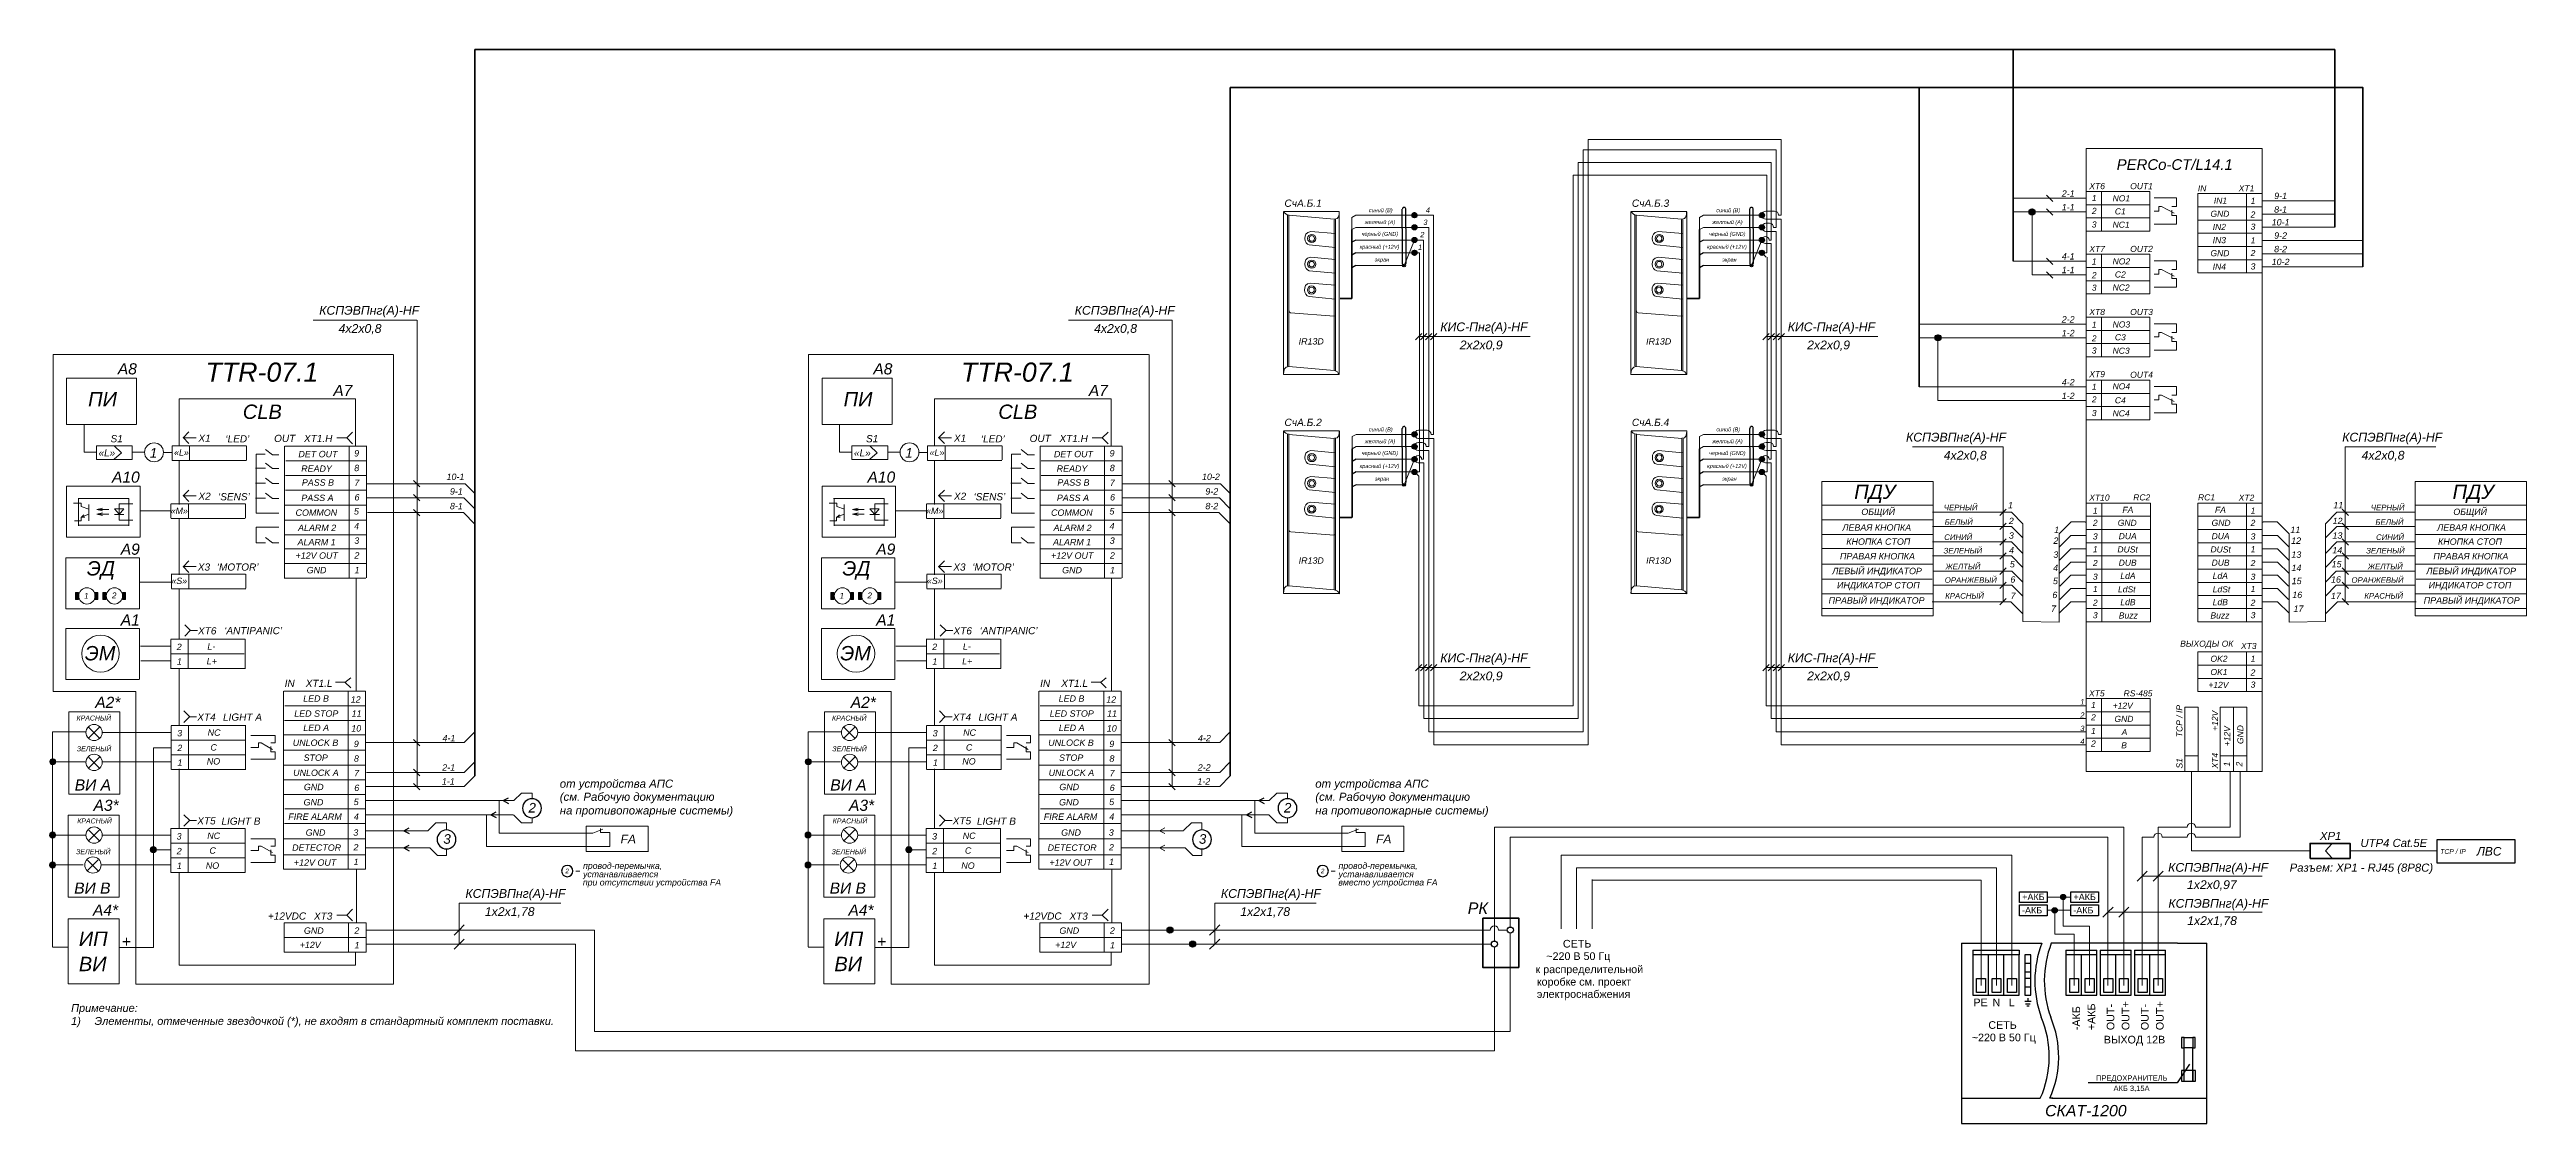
# Model space of a CAD drawing. Header units: millimetres. Extents: x -197802 to 287448, y -91833 to 122858.
# Drawn here: x 34381 to 117241, y 86930 to 122849 of the extents above; entities that cross this region are included whole.
import ezdxf

# ---------------------------------------------------------------- set-up
doc = ezdxf.new("R2010")
doc.units = ezdxf.units.MM
doc.linetypes.add('IMPORT-IMPORT-DASHED', pattern=[19.05, 12.7, -6.35])
doc.layers.add('СКУД', color=7, linetype='Continuous')
doc.layers.add('Слой 1', color=7, linetype='Continuous')
doc.styles.add('296', font='ariali.ttf', dxfattribs={"height": 1})
doc.styles.add('297', font='ariali.ttf', dxfattribs={"height": 1})
doc.styles.add('298', font='ariali.ttf', dxfattribs={"height": 1})
doc.styles.add('40', font='ariali.ttf', dxfattribs={"height": 1})
doc.styles.add('76', font='ariali.ttf', dxfattribs={"height": 1})
doc.styles.add('77', font='ariali.ttf', dxfattribs={"height": 1})
doc.styles.add('79', font='ariali.ttf', dxfattribs={"height": 1})
doc.styles.get("Standard").update_dxf_attribs({"font": 'arial.ttf'})

msp = doc.modelspace()

# ---------------------------------------------------------------- texts
at = {"layer": 'СКУД', "color": 7}
for s, height, style, p in [('от устройства АПС', 272.33, '79', (51451, 98159)), ('(см. Рабочую документацию', 272.33, '79', (51451, 97721)), ('от устройства АПС', 272.33, '79', (76724, 98159)), ('(см. Рабочую документацию', 272.33, '79', (76724, 97721)), ('на противопожарные системы)', 272.33, '79', (51451, 97264)), ('на противопожарные системы)', 272.33, '79', (76724, 97264)), ('FA', 286.7, '79', (78758, 96301)), ('Л', 287, '76', (115577, 95889)), ('ВС', 286.7, '77', (115849, 95889)), ('2', 154, '296', (51637, 95297)), ('устанавливается', 208.48, '298', (52229, 95163)), ('провод-перемычка, ', 208.48, '297', (52229, 95445)), ('2', 154, '296', (76910, 95297)), ('устанавливается', 208.48, '298', (77502, 95163)), ('провод-перемычка, ', 208.48, '297', (77502, 95445)), ('TCP / IP', 162.6, '40', (114357, 95944)), ('при отсутствии устройства FA', 208.48, '298', (52223, 94889)), ('вместо устройства FA', 208.48, '298', (77496, 94889))]:
    msp.add_text(s, height=height, dxfattribs=dict(at, style=style)).set_placement(p)
at = {"layer": 'СКУД', "color": 7, "lineweight": 18, "style": '79'}
msp.add_text('FA', height=286.7, dxfattribs=at).set_placement((53485, 96301))
at = {"layer": 'СКУД', "color": 7}
for s, height, p in [('+АКБ', 215.5, (100372, 94399)), ('+АКБ', 215.5, (102087, 94399)), ('-АКБ', 215.5, (100366, 93954)), ('-АКБ', 215.5, (102081, 93954)), ('СЕТЬ', 256.5, (85007, 92813)), ('к распределительной', 256.54, (84092, 91957)), ('~220 В 50 Гц', 256.54, (84452, 92397)), ('электроснабжения', 256.54, (84137, 91130)), ('коробке см. проект', 256.54, (84137, 91541)), ('PE', 256.5, (98739, 90851)), ('СЕТЬ', 256.5, (99239, 90094)), ('N', 257, (99379, 90851)), ('L', 257, (99919, 90851)), ('~220 В 50 Гц', 256.54, (98684, 89678)), ('ВЫХОД 12В', 256.5, (103102, 89605)), ('ПРЕДОХРАНИТЕЛЬ', 179.58, (102841, 88359)), ('АКБ 3,15А', 179.6, (103428, 88016))]:
    msp.add_text(s, height=height, dxfattribs=at).set_placement(p)
for s, p in [('-АКБ', (102310, 90050)), ('+АКБ', (102813, 90050)), ('OUT-', (103455, 90050)), ('OUT+', (103958, 90050)), ('OUT-', (104601, 90050)), ('OUT+', (105104, 90050))]:
    msp.add_text(s, height=256.5, rotation=90, dxfattribs=at).set_placement(p)
at = {"layer": 'СКУД', "color": 7, "lineweight": 18, "attachment_point": 7}
for s, insert, char_height, width in [('{\\fArial|b0|i1|c204|p34;PERCo-CT/L14.1}', (103533, 118818), 357.29, 3823.96), ('{\\fArial|b0|i1|c204|p34;RC1}', (106253, 107765), 204.17, 32.01)]:
    msp.add_mtext(s, dxfattribs=dict(at, insert=insert, char_height=char_height, width=width))
at = {"layer": 'СКУД', "color": 7}
for s, insert, char_height, attachment_point in [('{\\fArial|b0|i1|c204|p34;СчА.Б.1}', (76941, 117585), 243.74, 9), ('{\\fArial|b0|i1|c204|p34;СчА.Б.3}', (88564, 117585), 243.74, 9), ('{\\fArial|b0|i1|c204|p34;2-1}', (101911, 117927), 213.3, 8), ('{\\fArial|b0|i1|c204|p34;1-1}', (101911, 117470), 213.3, 8), ('{\\fArial|b0|i1|c204|p34;9-1}', (109016, 117845), 213.3, 8), ('\\fArial|b0|i1|c0|p34;\\W1;желтый (A)', (79397, 116971), 131.44, 9), ('\\fArial|b0|i1|c0|p34;\\W1;синий (B)', (79311, 117369), 131.44, 9), ('\\fArial|b0|i1|c0|p34;\\W1;3', (80340, 116981), 178.65, 7), ('\\fArial|b0|i1|c0|p34;\\W1;4', (80422, 117390), 178.65, 7), ('\\fArial|b0|i1|c0|p34;\\W1;желтый (A)', (91020, 116971), 131.44, 9), ('\\fArial|b0|i1|c0|p34;\\W1;синий (B)', (90934, 117369), 131.44, 9), ('{\\fArial|b0|i1|c204|p34;10-1}', (109016, 116962), 213.3, 8), ('{\\fArial|b0|i1|c204|p34;8-1}', (109016, 117392), 213.3, 8), ('\\fArial|b0|i1|c0|p34;\\W1;красный (+12V)', (79536, 116146), 131.44, 9), ('\\fArial|b0|i1|c0|p34;\\W1;черный (GND)', (79493, 116578), 131.44, 9), ('\\fArial|b0|i1|c0|p34;\\W1;1', (80161, 116149), 178.65, 7), ('\\fArial|b0|i1|c0|p34;\\W1;2', (80235, 116570), 178.65, 7), ('\\fArial|b0|i1|c0|p34;\\W1;красный (+12V)', (91159, 116146), 131.44, 9), ('\\fArial|b0|i1|c0|p34;\\W1;черный (GND)', (91116, 116578), 131.44, 9), ('{\\fArial|b0|i1|c204|p34;4-1}', (101911, 115826), 213.3, 8), ('{\\fArial|b0|i1|c204|p34;9-2}', (109016, 116519), 213.3, 8), ('{\\fArial|b0|i1|c204|p34;экран}', (79195, 115718), 131.44, 9), ('{\\fArial|b0|i1|c204|p34;экран}', (90818, 115718), 131.44, 9), ('{\\fArial|b0|i1|c204|p34;1-1}', (101911, 115369), 213.3, 8), ('{\\fArial|b0|i1|c204|p34;10-2}', (109016, 115636), 213.3, 8), ('{\\fArial|b0|i1|c204|p34;КСПЭВПнг(А)-HF}', (68676, 113891), 293.39, 7), ('{\\fArial|b0|i1|c204|p34;4х2х0,8}', (69325, 113319), 293.39, 7), ('{\\fArial|b0|i1|c204|p34;КИC-Пнг(А)-HF}', (80906, 113339), 293.39, 7), ('{\\fArial|b0|i1|c204|p34;КИC-Пнг(А)-HF}', (92529, 113339), 293.39, 7), ('{\\fArial|b0|i1|c204|p34;2-2}', (101911, 113717), 213.3, 8), ('{\\fArial|b0|i1|c204|p34;IR13D}', (77008, 112980), 212.33, 9), ('{\\fArial|b0|i1|c204|p34;2х2х0,9}', (81555, 112767), 293.39, 7), ('{\\fArial|b0|i1|c204|p34;IR13D}', (88631, 112980), 212.33, 9), ('{\\fArial|b0|i1|c204|p34;2х2х0,9}', (93178, 112767), 293.39, 7), ('{\\fArial|b0|i1|c204|p34;1-2}', (101911, 113260), 213.3, 8), ('{\\fArial|b0|i1|c204|p34;4-2}', (101911, 111617), 213.3, 8), ('{\\fArial|b0|i1|c204|p34;1-2}', (101911, 111160), 213.3, 8), ('{\\fArial|b0|i1|c204|p34;СчА.Б.2}', (76942, 110254), 243.74, 9), ('\\fArial|b0|i1|c0|p34;\\W1;синий (B)', (79312, 110039), 131.44, 9), ('{\\fArial|b0|i1|c204|p34;СчА.Б.4}', (88565, 110254), 243.74, 9), ('\\fArial|b0|i1|c0|p34;\\W1;синий (B)', (90935, 110039), 131.44, 9), ('\\fArial|b0|i1|c0|p34;\\W1;черный (GND)', (79494, 109248), 131.44, 9), ('\\fArial|b0|i1|c0|p34;\\W1;желтый (A)', (79399, 109641), 131.44, 9), ('\\fArial|b0|i1|c0|p34;\\W1;черный (GND)', (91117, 109248), 131.44, 9), ('\\fArial|b0|i1|c0|p34;\\W1;желтый (A)', (91021, 109641), 131.44, 9), ('{\\fArial|b0|i1|c204|p34;КСПЭВПнг(А)-HF}', (99832, 109650), 293.39, 9), ('{\\fArial|b0|i1|c204|p34;4х2х0,8}', (99183, 109078), 293.39, 9), ('{\\fArial|b0|i1|c204|p34;КСПЭВПнг(А)-HF}', (111077, 109650), 293.39, 7), ('{\\fArial|b0|i1|c204|p34;4х2х0,8}', (111726, 109078), 293.39, 7), ('{\\fArial|b0|i1|c204|p34;10-1}', (47662, 108450), 213.3, 7), ('{\\fArial|b0|i1|c204|p34;10-2}', (72935, 108450), 213.3, 7), ('\\fArial|b0|i1|c0|p34;\\W1;красный (+12V)', (79537, 108815), 131.44, 9), ('\\fArial|b0|i1|c0|p34;\\W1;красный (+12V)', (91160, 108815), 131.44, 9), ('{\\fArial|b0|i1|c204|p34;9-1}', (47775, 107960), 213.3, 7), ('{\\fArial|b0|i1|c204|p34;9-2}', (73048, 107960), 213.3, 7), ('{\\fArial|b0|i1|c204|p34;экран}', (79196, 108388), 131.44, 9), ('{\\fArial|b0|i1|c204|p34;экран}', (90819, 108388), 131.44, 9), ('\\fArial|b0|i1|c0|p34;\\W1;ПДУ', (96139, 107681), 479.92, 9), ('\\fArial|b0|i1|c0|p34;\\W1;ПДУ', (114770, 107681), 479.92, 7), ('{\\fArial|b0|i1|c204|p34;8-1}', (47774, 107470), 213.3, 7), ('{\\fArial|b0|i1|c204|p34;8-2}', (73047, 107470), 213.3, 7), ('\\fArial|b0|i1|c0|p34;\\W1;ЛЕВАЯ КНОПКА', (96656, 106753), 213.3, 9), ('\\fArial|b0|i1|c0|p34;\\W1;ОБЩИЙ', (96117, 107219), 213.3, 9), ('\\fArial|b0|i1|c0|p34;\\W1;ЧЕРНЫЙ', (98877, 107441), 186.63, 9), ('\\fArial|b0|i1|c0|p34;\\W1;БЕЛЫЙ', (98720, 106951), 186.63, 9), ('\\fArial|b0|i1|c0|p34;\\W1;2', (100089, 106976), 213.3, 9), ('{\\fArial|b0|i1|c204|p34;1}', (101443, 106679), 213.3, 7), ('{\\fArial|b0|i1|c204|p34;11}', (109675, 106679), 213.3, 9), ('{\\fArial|b0|i1|c204|p34;12}', (110756, 106976), 213.3, 7), ('\\fArial|b0|i1|c0|p34;\\W1;ЧЕРНЫЙ', (112033, 107441), 186.63, 7), ('\\fArial|b0|i1|c0|p34;\\W1;БЕЛЫЙ', (112189, 106951), 186.63, 7), ('\\fArial|b0|i1|c0|p34;\\W1;ЛЕВАЯ КНОПКА', (114254, 106753), 213.3, 7), ('\\fArial|b0|i1|c0|p34;\\W1;ОБЩИЙ', (114793, 107219), 213.3, 7), ('\\fArial|b0|i1|c0|p34;\\W1;КНОПКА СТОП', (96628, 106280), 213.3, 9), ('\\fArial|b0|i1|c0|p34;\\W1;ЗЕЛЕНЫЙ', (99033, 105991), 186.63, 9), ('\\fArial|b0|i1|c0|p34;\\W1;СИНИЙ', (98700, 106442), 186.63, 9), ('\\fArial|b0|i1|c0|p34;\\W1;3', (100093, 106486), 213.3, 9), ('\\fArial|b0|i1|c0|p34;\\W1;4', (100098, 105996), 213.3, 9), ('\\fArial|b0|i1|c0|p34;\\W1;2', (101416, 106316), 213.3, 7), ('\\fArial|b0|i1|c0|p34;\\W1;3', (101412, 105846), 213.3, 7), ('{\\fArial|b0|i1|c204|p34;12}', (109702, 106316), 213.3, 9), ('{\\fArial|b0|i1|c204|p34;13}', (109707, 105846), 213.3, 9), ('{\\fArial|b0|i1|c204|p34;14}', (110747, 105996), 213.3, 7), ('{\\fArial|b0|i1|c204|p34;13}', (110752, 106486), 213.3, 7), ('\\fArial|b0|i1|c0|p34;\\W1;ЗЕЛЕНЫЙ', (111876, 105991), 186.63, 7), ('\\fArial|b0|i1|c0|p34;\\W1;СИНИЙ', (112209, 106442), 186.63, 7), ('\\fArial|b0|i1|c0|p34;\\W1;КНОПКА СТОП', (114282, 106280), 213.3, 7), ('{\\fArial|b0|i1|c204|p34;IR13D}', (77009, 105649), 212.33, 9), ('{\\fArial|b0|i1|c204|p34;IR13D}', (88632, 105649), 212.33, 9), ('\\fArial|b0|i1|c0|p34;\\W1;ЛЕВЫЙ ИНДИКАТОР', (97017, 105240), 213.3, 9), ('\\fArial|b0|i1|c0|p34;\\W1;ПРАВАЯ КНОПКА', (96784, 105791), 213.3, 9), ('\\fArial|b0|i1|c0|p34;\\W1;ОРАНЖЕВЫЙ', (99524, 105010), 186.63, 9), ('\\fArial|b0|i1|c0|p34;\\W1;ЖЕЛТЫЙ', (98975, 105461), 186.63, 9), ('\\fArial|b0|i1|c0|p34;\\W1;5', (100123, 105525), 213.3, 9), ('\\fArial|b0|i1|c0|p34;\\W1;6', (100142, 105015), 213.3, 9), ('\\fArial|b0|i1|c0|p34;\\W1;4', (101407, 105408), 213.3, 7), ('{\\fArial|b0|i1|c204|p34;14}', (109712, 105408), 213.3, 9), ('{\\fArial|b0|i1|c204|p34;16}', (110703, 105015), 213.3, 7), ('{\\fArial|b0|i1|c204|p34;15}', (110722, 105525), 213.3, 7), ('\\fArial|b0|i1|c0|p34;\\W1;ОРАНЖЕВЫЙ', (111386, 105010), 186.63, 7), ('\\fArial|b0|i1|c0|p34;\\W1;ЖЕЛТЫЙ', (111935, 105461), 186.63, 7), ('\\fArial|b0|i1|c0|p34;\\W1;ЛЕВЫЙ ИНДИКАТОР', (113892, 105240), 213.3, 7), ('\\fArial|b0|i1|c0|p34;\\W1;ПРАВАЯ КНОПКА', (114125, 105791), 213.3, 7), ('\\fArial|b0|i1|c0|p34;\\W1;ПРАВЫЙ ИНДИКАТОР', (97105, 104256), 213.3, 9), ('\\fArial|b0|i1|c0|p34;\\W1;ИНДИКАТОР СТОП', (96942, 104762), 213.3, 9), ('\\fArial|b0|i1|c0|p34;\\W1;КРАСНЫЙ', (99092, 104481), 186.63, 9), ('\\fArial|b0|i1|c0|p34;\\W1;7', (100147, 104466), 213.3, 9), ('\\fArial|b0|i1|c0|p34;\\W1;6', (101381, 104498), 213.3, 7), ('\\fArial|b0|i1|c0|p34;\\W1;5', (101400, 104964), 213.3, 7), ('{\\fArial|b0|i1|c204|p34;15}', (109718, 104964), 213.3, 9), ('{\\fArial|b0|i1|c204|p34;16}', (109738, 104498), 213.3, 9), ('{\\fArial|b0|i1|c204|p34;17}', (110698, 104466), 213.3, 7), ('\\fArial|b0|i1|c0|p34;\\W1;КРАСНЫЙ', (111817, 104481), 186.63, 7), ('\\fArial|b0|i1|c0|p34;\\W1;ПРАВЫЙ ИНДИКАТОР', (113804, 104256), 213.3, 7), ('\\fArial|b0|i1|c0|p34;\\W1;ИНДИКАТОР СТОП', (113967, 104762), 213.3, 7), ('\\fArial|b0|i1|c0|p34;\\W1;7', (101338, 104041), 213.3, 7), ('{\\fArial|b0|i1|c204|p34;17}', (109780, 104041), 213.3, 9), ('{\\fArial|b0|i1|c204|p34;КИC-Пнг(А)-HF}', (80906, 102269), 293.39, 7), ('{\\fArial|b0|i1|c204|p34;2х2х0,9}', (81555, 101697), 293.39, 7), ('{\\fArial|b0|i1|c204|p34;КИC-Пнг(А)-HF}', (92529, 102269), 293.39, 7), ('{\\fArial|b0|i1|c204|p34;2х2х0,9}', (93178, 101697), 293.39, 7), ('\\fArial|b0|i1|c0|p34;\\W1;1', (102315, 100943), 178.65, 7), ('{\\fArial|b0|i1|c204|p34;2}', (102315, 100498), 178.65, 7), ('{\\fArial|b0|i1|c204|p34;4-1}', (47527, 99712), 213.3, 7), ('{\\fArial|b0|i1|c204|p34;4-2}', (72800, 99712), 213.3, 7), ('{\\fArial|b0|i1|c204|p34;4}', (102315, 99617), 178.65, 7), ('{\\fArial|b0|i1|c204|p34;2-1}', (47520, 98731), 213.3, 7), ('\\fArial|b0|i1|c0|p34;\\W1;2', (50404, 97330), 319.95, 7), ('\\fArial|b0|i1|c0|p34;\\W1;2', (75677, 97330), 319.95, 7), ('\\fArial|b0|i1|c0|p34;\\W1;3', (47557, 96280), 319.95, 7), ('\\fArial|b0|i1|c0|p34;\\W1;3', (72830, 96280), 319.95, 7), ('\\fArial|b0|i1|c0|p34;\\W1;XP1', (110332, 96412), 271.31, 7), ('{\\fArial|b0|i1|c204|p34;UTP4 Cat.5E}', (111687, 96172), 271.31, 7), ('{\\fArial|b0|i1|c204|p34;КСПЭВПнг(А)-HF}', (105254, 95259), 293.39, 7), ('\\fArial|b0|i1|c0|p34;\\W1;Разъем: ХР1 - RJ45 (8P8C)             ', (109319, 95269), 271.31, 7), ('{\\fArial|b0|i1|c204|p34;КСПЭВПнг(А)-HF}', (48294, 94387), 293.39, 7), ('{\\fArial|b0|i1|c204|p34;КСПЭВПнг(А)-HF}', (73567, 94387), 293.39, 7), ('{\\fArial|b0|i1|c204|p34;1х2х0,97}', (105884, 94715), 293.39, 7), ('{\\fArial|b0|i1|c204|p34;1х2х1,78}', (48943, 93815), 293.39, 7), ('{\\fArial|b0|i1|c204|p34;1х2х1,78}', (74216, 93815), 293.39, 7), ('{\\fArial|b0|i1|c204|p34;РК}', (81824, 93939), 383.89, 7), ('{\\fArial|b0|i1|c204|p34;КСПЭВПнг(А)-HF}', (105262, 94056), 293.39, 7), ('{\\fArial|b0|i1|c204|p34;1х2х1,78}', (105892, 93513), 293.39, 7), ('{\\fArial|b0|i1|c204|p34;СКАТ-1200}', (101138, 87163), 379.15, 7)]:
    msp.add_mtext(s, dxfattribs=dict(at, insert=insert, char_height=char_height, attachment_point=attachment_point))
at = {"layer": 'СКУД', "color": 7, "lineweight": 18, "char_height": 204.17}
for s, insert, attachment_point in [('\\fArial|b0|i1|c0|p34;\\W1;XT6', (102617, 118176), 7), ('\\fArial|b0|i1|c0|p34;\\W1;1', (102702, 117783), 7), ('\\fArial|b0|i1|c0|p34;\\W1;NO1', (103396, 117767), 7), ('\\fArial|b0|i1|c0|p34;\\W1;OUT1', (103984, 118176), 7), ('\\fArial|b0|i1|c0|p34;\\W1;IN', (106247, 118105), 7), ('\\fArial|b0|i1|c0|p34;\\W1;IN1', (106783, 117696), 7), ('\\fArial|b0|i1|c0|p34;\\W1;XT1', (107614, 118105), 7), ('\\fArial|b0|i1|c0|p34;\\W1;1', (108013, 117688), 7), ('\\fArial|b0|i1|c0|p34;\\W1;2', (102702, 117351), 7), ('\\fArial|b0|i1|c0|p34;\\W1;3', (102702, 116894), 7), ('\\fArial|b0|i1|c0|p34;\\W1;NС1', (103396, 116886), 7), ('\\fArial|b0|i1|c0|p34;\\W1;С1', (103472, 117331), 7), ('\\fArial|b0|i1|c0|p34;\\W1;GND', (106670, 117251), 7), ('\\fArial|b0|i1|c0|p34;\\W1;IN2', (106745, 116814), 7), ('\\fArial|b0|i1|c0|p34;\\W1;2', (108013, 117230), 7), ('\\fArial|b0|i1|c0|p34;\\W1;3', (108013, 116821), 7), ('\\fArial|b0|i1|c0|p34;\\W1;XT7', (102617, 116076), 7), ('\\fArial|b0|i1|c0|p34;\\W1;OUT2', (103984, 116076), 7), ('\\fArial|b0|i1|c0|p34;\\W1;GND', (106670, 115933), 7), ('\\fArial|b0|i1|c0|p34;\\W1;IN3', (106745, 116369), 7), ('\\fArial|b0|i1|c0|p34;\\W1;2', (108013, 115941), 7), ('\\fArial|b0|i1|c0|p34;\\W1;1', (108013, 116363), 7), ('\\fArial|b0|i1|c0|p34;\\W1;2', (102702, 115201), 7), ('\\fArial|b0|i1|c0|p34;\\W1;1', (102702, 115659), 7), ('\\fArial|b0|i1|c0|p34;\\W1;NO2', (103396, 115658), 7), ('\\fArial|b0|i1|c0|p34;\\W1;С2', (103472, 115221), 7), ('\\fArial|b0|i1|c0|p34;\\W1;IN4', (106745, 115488), 7), ('\\fArial|b0|i1|c0|p34;\\W1;3', (108013, 115490), 7), ('\\fArial|b0|i1|c0|p34;\\W1;3', (102702, 114779), 7), ('\\fArial|b0|i1|c0|p34;\\W1;NС2', (103396, 114785), 7), ('\\fArial|b0|i1|c0|p34;\\W1;XT8', (102617, 113967), 7), ('\\fArial|b0|i1|c0|p34;\\W1;1', (102702, 113544), 7), ('\\fArial|b0|i1|c0|p34;\\W1;NO3', (103396, 113549), 7), ('\\fArial|b0|i1|c0|p34;\\W1;OUT3', (103984, 113967), 7), ('\\fArial|b0|i1|c0|p34;\\W1;2', (102702, 113086), 7), ('\\fArial|b0|i1|c0|p34;\\W1;3', (102702, 112677), 7), ('\\fArial|b0|i1|c0|p34;\\W1;NС3', (103396, 112670), 7), ('\\fArial|b0|i1|c0|p34;\\W1;С3', (103472, 113121), 7), ('\\fArial|b0|i1|c0|p34;\\W1;XT9', (102617, 111888), 7), ('\\fArial|b0|i1|c0|p34;\\W1;OUT4', (103984, 111866), 7), ('\\fArial|b0|i1|c0|p34;\\W1;2', (102702, 111046), 7), ('\\fArial|b0|i1|c0|p34;\\W1;1', (102702, 111468), 7), ('\\fArial|b0|i1|c0|p34;\\W1;NO4', (103396, 111478), 7), ('\\fArial|b0|i1|c0|p34;\\W1;С4', (103472, 111012), 7), ('\\fArial|b0|i1|c0|p34;\\W1;3', (102702, 110586), 7), ('\\fArial|b0|i1|c0|p34;\\W1;NС4', (103396, 110575), 7), ('{\\fArial|b0|i1|c204|p34;XT10}', (103296, 107759), 9), ('{\\fArial|b0|i1|c204|p34;RC2}', (104656, 107765), 9), ('\\fArial|b0|i1|c0|p34;\\W1;XT2', (107614, 107759), 7), ('\\fArial|b0|i1|c0|p34;\\W1;2', (102896, 106917), 9), ('\\fArial|b0|i1|c0|p34;\\W1;1', (102896, 107326), 9), ('\\fArial|b0|i1|c0|p34;\\W1;GND', (104202, 106914), 9), ('\\fArial|b0|i1|c0|p34;\\W1;FA', (104089, 107350), 9), ('\\fArial|b0|i1|c0|p34;\\W1;GND', (106708, 106914), 7), ('\\fArial|b0|i1|c0|p34;\\W1;FA', (106820, 107350), 7), ('\\fArial|b0|i1|c0|p34;\\W1;2', (108013, 106917), 7), ('\\fArial|b0|i1|c0|p34;\\W1;1', (108013, 107326), 7), ('\\fArial|b0|i1|c0|p34;\\W1;3', (102896, 106459), 9), ('\\fArial|b0|i1|c0|p34;\\W1;1', (102896, 106037), 9), ('\\fArial|b0|i1|c0|p34;\\W1;DUSt', (104239, 106024), 9), ('\\fArial|b0|i1|c0|p34;\\W1;DUA', (104202, 106469), 9), ('\\fArial|b0|i1|c0|p34;\\W1;DUSt', (106670, 106024), 7), ('\\fArial|b0|i1|c0|p34;\\W1;DUA', (106708, 106469), 7), ('\\fArial|b0|i1|c0|p34;\\W1;3', (108013, 106459), 7), ('\\fArial|b0|i1|c0|p34;\\W1;1', (108013, 106037), 7), ('\\fArial|b0|i1|c0|p34;\\W1;2', (102896, 105571), 9), ('\\fArial|b0|i1|c0|p34;\\W1;3', (102896, 105113), 9), ('\\fArial|b0|i1|c0|p34;\\W1;DUB', (104202, 105581), 9), ('\\fArial|b0|i1|c0|p34;\\W1;LdA', (104164, 105142), 9), ('\\fArial|b0|i1|c0|p34;\\W1;DUB', (106708, 105581), 7), ('\\fArial|b0|i1|c0|p34;\\W1;LdA', (106745, 105142), 7), ('\\fArial|b0|i1|c0|p34;\\W1;2', (108013, 105571), 7), ('\\fArial|b0|i1|c0|p34;\\W1;3', (108013, 105113), 7), ('\\fArial|b0|i1|c0|p34;\\W1;2', (102896, 104246), 9), ('\\fArial|b0|i1|c0|p34;\\W1;1', (102896, 104704), 9), ('\\fArial|b0|i1|c0|p34;\\W1;LdSt', (104164, 104689), 9), ('\\fArial|b0|i1|c0|p34;\\W1;LdB', (104164, 104261), 9), ('\\fArial|b0|i1|c0|p34;\\W1;LdSt', (106745, 104689), 7), ('\\fArial|b0|i1|c0|p34;\\W1;LdB', (106745, 104261), 7), ('\\fArial|b0|i1|c0|p34;\\W1;2', (108013, 104246), 7), ('\\fArial|b0|i1|c0|p34;\\W1;1', (108013, 104704), 7), ('\\fArial|b0|i1|c0|p34;\\W1;3', (102896, 103824), 9), ('\\fArial|b0|i1|c0|p34;\\W1;Buzz', (104239, 103816), 9), ('\\fArial|b0|i1|c0|p34;\\W1;Buzz', (106670, 103816), 7), ('\\fArial|b0|i1|c0|p34;\\W1;3', (108013, 103824), 7), ('\\fArial|b0|i1|c0|p34;\\W1;ВЫХОДЫ ОК', (105657, 102816), 7), ('\\fArial|b0|i1|c0|p34;\\W1;XT3', (107689, 102795), 7), ('\\fArial|b0|i1|c0|p34;\\W1;OK2', (106670, 102368), 7), ('\\fArial|b0|i1|c0|p34;\\W1;OK1', (106670, 101924), 7), ('\\fArial|b0|i1|c0|p34;\\W1;2', (108013, 101912), 7), ('\\fArial|b0|i1|c0|p34;\\W1;1', (108013, 102370), 7), ('\\fArial|b0|i1|c0|p34;\\W1;+12V', (106599, 101496), 7), ('\\fArial|b0|i1|c0|p34;\\W1;3', (108013, 101503), 7)]:
    msp.add_mtext(s, dxfattribs=dict(at, insert=insert, attachment_point=attachment_point))
at = {"layer": 'СКУД', "color": 7}
for s, insert, char_height, width, attachment_point in [('{\\fArial|b0|i1|c204|p34;8-2}', (109016, 116066), 213.3, 85.39, 8), ('{\\fArial|b0|i1|c204|p34;1}', (100064, 107505), 213.3, 98.79, 9), ('{\\fArial|b0|i1|c204|p34;11}', (110781, 107505), 213.3, 98.79, 7), ('{\\fArial|b0|i1|c204|p34;3}', (102315, 100053), 178.65, 99.59, 7), ('{\\fArial|b0|i1|c204|p34;2-2}', (72793, 98731), 213.3, 179.48, 7), ('{\\fArial|b0|i1|c204|p34;1-1}', (47507, 98264), 213.3, 688.68, 7), ('{\\fArial|b0|i1|c204|p34;1-2}', (72780, 98264), 213.3, 688.68, 7), ('\\pxi-3,l4,t4;{\\fArial|b0|i1|c204|p34;Примечание: \\P1)^IЭлементы, отмеченные звездочкой (*), не входят в стандартный комплект поставки.}', (34842, 90147), 261.79, 18324.59, 7)]:
    msp.add_mtext(s, dxfattribs=dict(at, insert=insert, char_height=char_height, width=width, attachment_point=attachment_point))
at = {"layer": 'СКУД', "color": 18, "lineweight": 18, "true_color": 0x000000, "attachment_point": 7}
for s, insert, char_height in [('{\\fArial|b0|i1|c204|p34;КСПЭВПнг(А)-HF}', (43403, 113891), 293.39), ('{\\fArial|b0|i1|c204|p34;4х2х0,8}', (44052, 113319), 293.39), ('\\fArial|b0|i1|c0|p34;\\W1;A8', (36666, 111978), 373.27), ('{\\fArial|b0|i1|c204|p34;TTR-07.1}', (39600, 111731), 639.89), ('\\fArial|b0|i1|c0|p34;\\W1;A8', (61939, 111978), 373.27), ('{\\fArial|b0|i1|c204|p34;TTR-07.1}', (64873, 111731), 639.89), ('\\fArial|b0|i1|c0|p34;\\W1;ПИ', (35672, 110915), 479.92), ('\\fArial|b0|i1|c0|p34;\\W1;A7', (43874, 111259), 373.27), ('\\fArial|b0|i1|c0|p34;\\W1;ПИ', (60945, 110915), 479.92), ('\\fArial|b0|i1|c0|p34;\\W1;A7', (69147, 111259), 373.27), ('\\fArial|b0|i1|c0|p34;\\W1;CLB', (40848, 110488), 479.92), ('\\fArial|b0|i1|c0|p34;\\W1;CLB', (66121, 110488), 479.92), ('\\fArial|b0|i1|c0|p34;\\W1;«L»', (36019, 109239), 239.96), ('\\fArial|b0|i1|c0|p34;\\W1;S1', (36421, 109710), 239.96), ('\\fArial|b0|i1|c0|p34;\\W1;1', (37735, 109200), 319.95), ('\\fArial|b0|i1|c0|p34;\\W1;«L»', (38546, 109264), 213.3), ('\\fArial|b0|i1|c0|p34;\\W1;X1', (39362, 109730), 239.96), ('\\fArial|b0|i1|c0|p34;\\W1;‘LED’', (40264, 109710), 239.96), ('\\fArial|b0|i1|c0|p34;\\W1;OUT', (41894, 109720), 239.96), ('\\fArial|b0|i1|c0|p34;\\W1;DET OUT', (42707, 109210), 213.3), ('\\fArial|b0|i1|c0|p34;\\W1;XT1.H', (42894, 109720), 239.96), ('\\fArial|b0|i1|c0|p34;\\W1;9', (44570, 109235), 213.3), ('\\fArial|b0|i1|c0|p34;\\W1;«L»', (61292, 109239), 239.96), ('\\fArial|b0|i1|c0|p34;\\W1;S1', (61694, 109710), 239.96), ('\\fArial|b0|i1|c0|p34;\\W1;1', (63008, 109200), 319.95), ('\\fArial|b0|i1|c0|p34;\\W1;«L»', (63819, 109264), 213.3), ('\\fArial|b0|i1|c0|p34;\\W1;X1', (64635, 109730), 239.96), ('\\fArial|b0|i1|c0|p34;\\W1;‘LED’', (65536, 109710), 239.96), ('\\fArial|b0|i1|c0|p34;\\W1;OUT', (67167, 109720), 239.96), ('\\fArial|b0|i1|c0|p34;\\W1;DET OUT', (67980, 109210), 213.3), ('\\fArial|b0|i1|c0|p34;\\W1;XT1.H', (68166, 109720), 239.96), ('\\fArial|b0|i1|c0|p34;\\W1;9', (69843, 109235), 213.3), ('\\fArial|b0|i1|c0|p34;\\W1;A10', (36470, 108357), 373.27), ('\\fArial|b0|i1|c0|p34;\\W1;READY', (42800, 108725), 213.3), ('\\fArial|b0|i1|c0|p34;\\W1;8', (44575, 108744), 213.3), ('\\fArial|b0|i1|c0|p34;\\W1;A10', (61743, 108357), 373.27), ('\\fArial|b0|i1|c0|p34;\\W1;READY', (68073, 108725), 213.3), ('\\fArial|b0|i1|c0|p34;\\W1;8', (69848, 108744), 213.3), ('\\fArial|b0|i1|c0|p34;\\W1;X2', (39362, 107789), 239.96), ('\\fArial|b0|i1|c0|p34;\\W1;‘SENS’', (40018, 107769), 239.96), ('\\fArial|b0|i1|c0|p34;\\W1;PASS A', (42806, 107745), 213.3), ('\\fArial|b0|i1|c0|p34;\\W1;PASS B', (42822, 108259), 213.3), ('\\fArial|b0|i1|c0|p34;\\W1;6', (44585, 107764), 213.3), ('\\fArial|b0|i1|c0|p34;\\W1;7', (44580, 108254), 213.3), ('\\fArial|b0|i1|c0|p34;\\W1;X2', (64635, 107789), 239.96), ('\\fArial|b0|i1|c0|p34;\\W1;‘SENS’', (65291, 107769), 239.96), ('\\fArial|b0|i1|c0|p34;\\W1;PASS A', (68079, 107745), 213.3), ('\\fArial|b0|i1|c0|p34;\\W1;PASS B', (68095, 108259), 213.3), ('\\fArial|b0|i1|c0|p34;\\W1;6', (69858, 107764), 213.3), ('\\fArial|b0|i1|c0|p34;\\W1;7', (69853, 108254), 213.3), ('\\fArial|b0|i1|c0|p34;\\W1;«M»', (38431, 107313), 213.3), ('\\fArial|b0|i1|c0|p34;\\W1;COMMON', (42612, 107250), 213.3), ('\\fArial|b0|i1|c0|p34;\\W1;ALARM 2', (42695, 106745), 213.3), ('\\fArial|b0|i1|c0|p34;\\W1;5', (44565, 107294), 213.3), ('\\fArial|b0|i1|c0|p34;\\W1;4', (44570, 106804), 213.3), ('\\fArial|b0|i1|c0|p34;\\W1;«M»', (63703, 107313), 213.3), ('\\fArial|b0|i1|c0|p34;\\W1;COMMON', (67885, 107250), 213.3), ('\\fArial|b0|i1|c0|p34;\\W1;ALARM 2', (67968, 106745), 213.3), ('\\fArial|b0|i1|c0|p34;\\W1;5', (69838, 107294), 213.3), ('\\fArial|b0|i1|c0|p34;\\W1;4', (69843, 106804), 213.3), ('\\fArial|b0|i1|c0|p34;\\W1;A9', (36764, 105946), 373.27), ('\\fArial|b0|i1|c0|p34;\\W1;ALARM 1', (42679, 106269), 213.3), ('\\fArial|b0|i1|c0|p34;\\W1;3', (44575, 106314), 213.3), ('\\fArial|b0|i1|c0|p34;\\W1;A9', (62037, 105946), 373.27), ('\\fArial|b0|i1|c0|p34;\\W1;ALARM 1', (67952, 106269), 213.3), ('\\fArial|b0|i1|c0|p34;\\W1;3', (69848, 106314), 213.3), ('\\fArial|b0|i1|c0|p34;\\W1;ЭД', (35632, 105118), 479.92), ('\\fArial|b0|i1|c0|p34;\\W1;X3', (39342, 105417), 239.96), ('\\fArial|b0|i1|c0|p34;\\W1;‘MOTOR’', (39976, 105417), 239.96), ('\\fArial|b0|i1|c0|p34;\\W1;+12V OUT', (42612, 105814), 213.3), ('\\fArial|b0|i1|c0|p34;\\W1;GND', (42983, 105328), 213.3), ('\\fArial|b0|i1|c0|p34;\\W1;2', (44580, 105823), 213.3), ('\\fArial|b0|i1|c0|p34;\\W1;1', (44585, 105333), 213.3), ('\\fArial|b0|i1|c0|p34;\\W1;ЭД', (60905, 105118), 479.92), ('\\fArial|b0|i1|c0|p34;\\W1;X3', (64615, 105417), 239.96), ('\\fArial|b0|i1|c0|p34;\\W1;‘MOTOR’', (65249, 105417), 239.96), ('\\fArial|b0|i1|c0|p34;\\W1;+12V OUT', (67885, 105814), 213.3), ('\\fArial|b0|i1|c0|p34;\\W1;GND', (68256, 105328), 213.3), ('\\fArial|b0|i1|c0|p34;\\W1;2', (69853, 105823), 213.3), ('\\fArial|b0|i1|c0|p34;\\W1;1', (69858, 105333), 213.3), ('\\fArial|b0|i1|c0|p34;\\W1;1', (35535, 104477), 199.97), ('\\fArial|b0|i1|c0|p34;\\W1;2', (36466, 104489), 199.97), ('\\fArial|b0|i1|c0|p34;\\W1;«S»', (38456, 104971), 213.3), ('\\fArial|b0|i1|c0|p34;\\W1;1', (60808, 104477), 199.97), ('\\fArial|b0|i1|c0|p34;\\W1;2', (61739, 104489), 199.97), ('\\fArial|b0|i1|c0|p34;\\W1;«S»', (63729, 104971), 213.3), ('\\fArial|b0|i1|c0|p34;\\W1;A1', (36764, 103584), 373.27), ('\\fArial|b0|i1|c0|p34;\\W1;A1', (62037, 103584), 373.27), ('\\fArial|b0|i1|c0|p34;\\W1;ЭМ', (35563, 102412), 479.92), ('\\fArial|b0|i1|c0|p34;\\W1;2', (38637, 102765), 213.3), ('\\fArial|b0|i1|c0|p34;\\W1;XT6', (39349, 103283), 239.96), ('\\fArial|b0|i1|c0|p34;\\W1;L-', (39663, 102780), 213.3), ('\\fArial|b0|i1|c0|p34;\\W1;‘ANTIPANIC’', (40224, 103290), 239.96), ('\\fArial|b0|i1|c0|p34;\\W1;ЭМ', (60836, 102412), 479.92), ('\\fArial|b0|i1|c0|p34;\\W1;2', (63910, 102765), 213.3), ('\\fArial|b0|i1|c0|p34;\\W1;XT6', (64622, 103283), 239.96), ('\\fArial|b0|i1|c0|p34;\\W1;L-', (64936, 102780), 213.3), ('\\fArial|b0|i1|c0|p34;\\W1;‘ANTIPANIC’', (65497, 103290), 239.96), ('\\fArial|b0|i1|c0|p34;\\W1;1', (38642, 102275), 213.3), ('\\fArial|b0|i1|c0|p34;\\W1;L+', (39638, 102285), 213.3), ('\\fArial|b0|i1|c0|p34;\\W1;1', (63915, 102275), 213.3), ('\\fArial|b0|i1|c0|p34;\\W1;L+', (64911, 102285), 213.3), ('\\fArial|b0|i1|c0|p34;\\W1;A2*', (35911, 100829), 373.27), ('\\fArial|b0|i1|c0|p34;\\W1;IN', (42247, 101530), 239.96), ('\\fArial|b0|i1|c0|p34;\\W1;LED B', (42867, 101035), 213.3), ('\\fArial|b0|i1|c0|p34;\\W1;XT1.L', (42952, 101530), 239.96), ('\\fArial|b0|i1|c0|p34;\\W1;12', (44458, 101005), 213.3), ('\\fArial|b0|i1|c0|p34;\\W1;A2*', (61184, 100829), 373.27), ('\\fArial|b0|i1|c0|p34;\\W1;IN', (67520, 101530), 239.96), ('\\fArial|b0|i1|c0|p34;\\W1;LED B', (68140, 101035), 213.3), ('\\fArial|b0|i1|c0|p34;\\W1;XT1.L', (68225, 101530), 239.96), ('\\fArial|b0|i1|c0|p34;\\W1;12', (69731, 101005), 213.3), ('\\fArial|b0|i1|c0|p34;\\W1;КРАСНЫЙ', (35284, 100403), 166.64), ('\\fArial|b0|i1|c0|p34;\\W1;XT4', (39323, 100398), 239.96), ('\\fArial|b0|i1|c0|p34;\\W1;LIGHT A', (40185, 100398), 239.96), ('\\fArial|b0|i1|c0|p34;\\W1;LED STOP', (42568, 100530), 213.3), ('\\fArial|b0|i1|c0|p34;\\W1;LED A', (42871, 100059), 213.3), ('\\fArial|b0|i1|c0|p34;\\W1;11', (44487, 100535), 213.3), ('\\fArial|b0|i1|c0|p34;\\W1;КРАСНЫЙ', (60557, 100403), 166.64), ('\\fArial|b0|i1|c0|p34;\\W1;XT4', (64595, 100398), 239.96), ('\\fArial|b0|i1|c0|p34;\\W1;LIGHT A', (65458, 100398), 239.96), ('\\fArial|b0|i1|c0|p34;\\W1;LED STOP', (67841, 100530), 213.3), ('\\fArial|b0|i1|c0|p34;\\W1;LED A', (68144, 100059), 213.3), ('\\fArial|b0|i1|c0|p34;\\W1;11', (69760, 100535), 213.3), ('\\fArial|b0|i1|c0|p34;\\W1;ЗЕЛЕНЫЙ', (35294, 99374), 166.64), ('\\fArial|b0|i1|c0|p34;\\W1;2', (38657, 99383), 213.3), ('\\fArial|b0|i1|c0|p34;\\W1;3', (38652, 99873), 213.3), ('\\fArial|b0|i1|c0|p34;\\W1;NC', (39671, 99893), 213.3), ('\\fArial|b0|i1|c0|p34;\\W1;C', (39764, 99398), 213.3), ('\\fArial|b0|i1|c0|p34;\\W1;UNLOCK B', (42518, 99555), 213.3), ('\\fArial|b0|i1|c0|p34;\\W1;10', (44477, 100035), 213.3), ('\\fArial|b0|i1|c0|p34;\\W1;9', (44561, 99515), 213.3), ('\\fArial|b0|i1|c0|p34;\\W1;ЗЕЛЕНЫЙ', (60567, 99374), 166.64), ('\\fArial|b0|i1|c0|p34;\\W1;2', (63929, 99383), 213.3), ('\\fArial|b0|i1|c0|p34;\\W1;3', (63925, 99873), 213.3), ('\\fArial|b0|i1|c0|p34;\\W1;NC', (64944, 99893), 213.3), ('\\fArial|b0|i1|c0|p34;\\W1;C', (65037, 99398), 213.3), ('\\fArial|b0|i1|c0|p34;\\W1;UNLOCK B', (67791, 99555), 213.3), ('\\fArial|b0|i1|c0|p34;\\W1;10', (69750, 100035), 213.3), ('\\fArial|b0|i1|c0|p34;\\W1;9', (69833, 99515), 213.3), ('\\fArial|b0|i1|c0|p34;\\W1;1', (38661, 98893), 213.3), ('\\fArial|b0|i1|c0|p34;\\W1;NO', (39642, 98932), 213.3), ('\\fArial|b0|i1|c0|p34;\\W1;UNLOCK A', (42531, 98550), 213.3), ('\\fArial|b0|i1|c0|p34;\\W1;STOP', (42880, 99055), 213.3), ('\\fArial|b0|i1|c0|p34;\\W1;8', (44565, 99025), 213.3), ('\\fArial|b0|i1|c0|p34;\\W1;7', (44570, 98535), 213.3), ('\\fArial|b0|i1|c0|p34;\\W1;1', (63934, 98893), 213.3), ('\\fArial|b0|i1|c0|p34;\\W1;NO', (64915, 98932), 213.3), ('\\fArial|b0|i1|c0|p34;\\W1;UNLOCK A', (67804, 98550), 213.3), ('\\fArial|b0|i1|c0|p34;\\W1;STOP', (68153, 99055), 213.3), ('\\fArial|b0|i1|c0|p34;\\W1;8', (69838, 99025), 213.3), ('\\fArial|b0|i1|c0|p34;\\W1;7', (69843, 98535), 213.3), ('\\fArial|b0|i1|c0|p34;\\W1;ВИ A', (35225, 98065), 373.27), ('\\fArial|b0|i1|c0|p34;\\W1;GND', (42880, 97563), 213.3), ('\\fArial|b0|i1|c0|p34;\\W1;GND', (42889, 98074), 213.3), ('\\fArial|b0|i1|c0|p34;\\W1;5', (44556, 97574), 213.3), ('\\fArial|b0|i1|c0|p34;\\W1;6', (44575, 98045), 213.3), ('\\fArial|b0|i1|c0|p34;\\W1;ВИ A', (60498, 98065), 373.27), ('\\fArial|b0|i1|c0|p34;\\W1;GND', (68153, 97563), 213.3), ('\\fArial|b0|i1|c0|p34;\\W1;GND', (68162, 98074), 213.3), ('\\fArial|b0|i1|c0|p34;\\W1;5', (69829, 97574), 213.3), ('\\fArial|b0|i1|c0|p34;\\W1;6', (69848, 98045), 213.3), ('\\fArial|b0|i1|c0|p34;\\W1;КРАСНЫЙ', (35308, 96962), 166.64), ('\\fArial|b0|i1|c0|p34;\\W1;A3*', (35853, 97379), 373.27), ('\\fArial|b0|i1|c0|p34;\\W1;XT5', (39323, 96928), 239.96), ('\\fArial|b0|i1|c0|p34;\\W1;LIGHT B', (40133, 96918), 239.96), ('\\fArial|b0|i1|c0|p34;\\W1;FIRE ALARM', (42369, 97084), 213.3), ('\\fArial|b0|i1|c0|p34;\\W1;4', (44561, 97084), 213.3), ('\\fArial|b0|i1|c0|p34;\\W1;КРАСНЫЙ', (60581, 96962), 166.64), ('\\fArial|b0|i1|c0|p34;\\W1;A3*', (61125, 97379), 373.27), ('\\fArial|b0|i1|c0|p34;\\W1;XT5', (64595, 96928), 239.96), ('\\fArial|b0|i1|c0|p34;\\W1;LIGHT B', (65406, 96918), 239.96), ('\\fArial|b0|i1|c0|p34;\\W1;FIRE ALARM', (67642, 97084), 213.3), ('\\fArial|b0|i1|c0|p34;\\W1;4', (69833, 97084), 213.3), ('\\fArial|b0|i1|c0|p34;\\W1;ЗЕЛЕНЫЙ', (35269, 95933), 166.64), ('\\fArial|b0|i1|c0|p34;\\W1;2', (38637, 95933), 213.3), ('\\fArial|b0|i1|c0|p34;\\W1;3', (38632, 96423), 213.3), ('\\fArial|b0|i1|c0|p34;\\W1;NC', (39658, 96443), 213.3), ('\\fArial|b0|i1|c0|p34;\\W1;C', (39731, 95948), 213.3), ('\\fArial|b0|i1|c0|p34;\\W1;DETECTOR', (42498, 96046), 213.3), ('\\fArial|b0|i1|c0|p34;\\W1;GND', (42950, 96551), 213.3), ('\\fArial|b0|i1|c0|p34;\\W1;2', (44548, 96060), 213.3), ('\\fArial|b0|i1|c0|p34;\\W1;3', (44543, 96551), 213.3), ('\\fArial|b0|i1|c0|p34;\\W1;ЗЕЛЕНЫЙ', (60542, 95933), 166.64), ('\\fArial|b0|i1|c0|p34;\\W1;2', (63910, 95933), 213.3), ('\\fArial|b0|i1|c0|p34;\\W1;3', (63905, 96423), 213.3), ('\\fArial|b0|i1|c0|p34;\\W1;NC', (64931, 96443), 213.3), ('\\fArial|b0|i1|c0|p34;\\W1;C', (65004, 95948), 213.3), ('\\fArial|b0|i1|c0|p34;\\W1;DETECTOR', (67771, 96046), 213.3), ('\\fArial|b0|i1|c0|p34;\\W1;GND', (68223, 96551), 213.3), ('\\fArial|b0|i1|c0|p34;\\W1;2', (69821, 96060), 213.3), ('\\fArial|b0|i1|c0|p34;\\W1;3', (69816, 96551), 213.3), ('\\fArial|b0|i1|c0|p34;\\W1;1', (38642, 95443), 213.3), ('\\fArial|b0|i1|c0|p34;\\W1;NO', (39609, 95443), 213.3), ('\\fArial|b0|i1|c0|p34;\\W1;+12V OUT', (42557, 95546), 213.3), ('\\fArial|b0|i1|c0|p34;\\W1;1', (44553, 95570), 213.3), ('\\fArial|b0|i1|c0|p34;\\W1;1', (63915, 95443), 213.3), ('\\fArial|b0|i1|c0|p34;\\W1;NO', (64882, 95443), 213.3), ('\\fArial|b0|i1|c0|p34;\\W1;+12V OUT', (67830, 95546), 213.3), ('\\fArial|b0|i1|c0|p34;\\W1;1', (69826, 95570), 213.3), ('\\fArial|b0|i1|c0|p34;\\W1;ВИ В', (35206, 94615), 373.27), ('\\fArial|b0|i1|c0|p34;\\W1;ВИ В', (60479, 94615), 373.27), ('\\fArial|b0|i1|c0|p34;\\W1;A4*', (35833, 93879), 373.27), ('\\fArial|b0|i1|c0|p34;\\W1;+12VDC', (41688, 93744), 239.96), ('\\fArial|b0|i1|c0|p34;\\W1;XT3^I', (43227, 93741), 239.96), ('\\fArial|b0|i1|c0|p34;\\W1;A4*', (61106, 93879), 373.27), ('\\fArial|b0|i1|c0|p34;\\W1;+12VDC', (66961, 93744), 239.96), ('\\fArial|b0|i1|c0|p34;\\W1;XT3^I', (68500, 93741), 239.96), ('\\fArial|b0|i1|c0|p34;\\W1;ИП ', (35362, 92870), 479.92), ('\\fArial|b0|i1|c0|p34;\\W1;+', (36794, 92831), 373.27), ('\\fArial|b0|i1|c0|p34;\\W1;+12V', (42749, 92795), 213.3), ('\\fArial|b0|i1|c0|p34;\\W1;GND', (42892, 93270), 213.3), ('\\fArial|b0|i1|c0|p34;\\W1;2', (44580, 93275), 213.3), ('\\fArial|b0|i1|c0|p34;\\W1;1', (44585, 92785), 213.3), ('\\fArial|b0|i1|c0|p34;\\W1;ИП ', (60635, 92870), 479.92), ('\\fArial|b0|i1|c0|p34;\\W1;+', (62066, 92831), 373.27), ('\\fArial|b0|i1|c0|p34;\\W1;+12V', (68022, 92795), 213.3), ('\\fArial|b0|i1|c0|p34;\\W1;GND', (68164, 93270), 213.3), ('\\fArial|b0|i1|c0|p34;\\W1;2', (69853, 93275), 213.3), ('\\fArial|b0|i1|c0|p34;\\W1;1', (69858, 92785), 213.3), ('\\fArial|b0|i1|c0|p34;\\W1;ВИ', (35362, 92023), 479.92), ('\\fArial|b0|i1|c0|p34;\\W1;ВИ', (60635, 92023), 479.92)]:
    msp.add_mtext(s, dxfattribs=dict(at, insert=insert, char_height=char_height))
at = {"layer": 'СКУД', "color": 7, "lineweight": 18, "char_height": 204.17, "attachment_point": 7}
for s, insert, rotation in [('\\fArial|b0|i1|c0|p34;\\W1;XT5', (102606, 101211), 0), ('\\fArial|b0|i1|c0|p34;\\W1;RS-485', (103762, 101211), 0), ('\\fArial|b0|i1|c0|p34;\\W1;2', (102675, 100414), 0), ('\\fArial|b0|i1|c0|p34;\\W1;1', (102675, 100823), 0), ('\\fArial|b0|i1|c0|p34;\\W1;+12V', (103398, 100802), 0), ('\\fArial|b0|i1|c0|p34;\\W1;GND', (103459, 100357), 0), ('\\fArial|b0|i1|c0|p34;\\W1;TCP / IP', (105737, 99850), 90), ('\\fArial|b0|i1|c0|p34;\\W1;+12V', (106921, 100064), 90), ('\\fArial|b0|i1|c0|p34;\\W1;2', (102675, 99534), 0), ('\\fArial|b0|i1|c0|p34;\\W1;1', (102675, 99956), 0), ('\\fArial|b0|i1|c0|p34;\\W1;A', (103699, 99917), 0), ('\\fArial|b0|i1|c0|p34;\\W1;B', (103684, 99475), 0), ('\\fArial|b0|i1|c0|p34;\\W1;+12V', (107330, 99545), 90), ('\\fArial|b0|i1|c0|p34;\\W1;GND', (107775, 99620), 90), ('\\fArial|b0|i1|c0|p34;\\W1;S1', (105737, 98801), 90), ('\\fArial|b0|i1|c0|p34;\\W1;XT4', (106921, 98801), 90), ('\\fArial|b0|i1|c0|p34;\\W1;1', (107321, 98870), 90), ('\\fArial|b0|i1|c0|p34;\\W1;2', (107731, 98870), 90)]:
    msp.add_mtext(s, dxfattribs=dict(at, insert=insert, rotation=rotation))

# ---------------------------------------------------------------- hatches: boundary and pattern name
at = {"layer": 'СКУД', "lineweight": 18, "true_color": 0x000000}
h = msp.add_hatch(dxfattribs=at)
h.set_pattern_fill('ANGLE', color=18, scale=0.8)
h.set_pattern_definition([(0, (59578.591, 153380.313), (0, 5.588), [4.064, -1.524]), (90, (59578.591, 153380.313), (-5.588, 3e-16), [4.064, -1.524])])
h.paths.add_polyline_path([(79954, 117308), (80041, 117308), (80128, 117308, -0.999967)])
h.paths.add_polyline_path([(80041, 117395, -0.414214), (80128, 117308), (80041, 117308)])
h.paths.add_polyline_path([(80041, 117395), (80041, 117308), (79954, 117308, -0.414233)])
h = msp.add_hatch(dxfattribs=at)
h.set_pattern_fill('ANGLE', color=18, scale=0.8)
h.set_pattern_definition([(0, (59578.591, 152974.0676), (0, 5.588), [4.064, -1.524]), (90, (59578.591, 152974.0676), (-5.588, 3e-16), [4.064, -1.524])])
h.paths.add_polyline_path([(79954, 116901), (80041, 116901), (80128, 116901, -0.999967)])
h.paths.add_polyline_path([(80041, 116989, -0.414214), (80128, 116901), (80041, 116901)])
h.paths.add_polyline_path([(80041, 116989), (80041, 116901), (79954, 116901, -0.414233)])
h = msp.add_hatch(dxfattribs=at)
h.set_pattern_fill('ANGLE', color=18, scale=0.8)
h.set_pattern_definition([(0, (59889.152, 153380.313), (0, 5.588), [4.064, -1.524]), (90, (59889.152, 153380.313), (-5.588, 3e-16), [4.064, -1.524])])
h.paths.add_polyline_path([(91576, 117308), (91664, 117308), (91751, 117308, -0.999967)])
h.paths.add_polyline_path([(91664, 117395, -0.414214), (91751, 117308), (91664, 117308)])
h.paths.add_polyline_path([(91664, 117395), (91664, 117308), (91576, 117308, -0.414233)])
h = msp.add_hatch(dxfattribs=at)
h.set_pattern_fill('ANGLE', color=18, scale=0.8)
h.set_pattern_definition([(0, (59889.152, 152974.0676), (0, 5.588), [4.064, -1.524]), (90, (59889.152, 152974.0676), (-5.588, 3e-16), [4.064, -1.524])])
h.paths.add_polyline_path([(91576, 116901), (91664, 116901), (91751, 116901, -0.999967)])
h.paths.add_polyline_path([(91664, 116989, -0.414214), (91751, 116901), (91664, 116901)])
h.paths.add_polyline_path([(91664, 116989), (91664, 116901), (91576, 116901, -0.414233)])
h = msp.add_hatch(dxfattribs=at)
h.set_pattern_fill('ANGLE', color=18, scale=0.924)
h.set_pattern_definition([(0, (-46567.731, 159081.309), (0, 6.45414), [4.69392, -1.76022]), (90, (-46567.731, 159081.309), (-6.45414, 4e-16), [4.69392, -1.76022])])
h.paths.add_polyline_path([(100803, 117417), (100702, 117417), (100601, 117417, 0.999967)])
h.paths.add_polyline_path([(100702, 117518, 0.414214), (100601, 117417), (100702, 117417)])
h.paths.add_polyline_path([(100702, 117518), (100702, 117417), (100803, 117417, 0.414233)])
h = msp.add_hatch(dxfattribs=at)
h.set_pattern_fill('ANGLE', color=18, scale=0.8)
h.set_pattern_definition([(0, (59578.591, 152550.301), (0, 5.588), [4.064, -1.524]), (90, (59578.591, 152550.301), (-5.588, 3e-16), [4.064, -1.524])])
h.paths.add_polyline_path([(79954, 116478), (80041, 116478), (80128, 116478, -0.999967)])
h.paths.add_polyline_path([(80041, 116565, -0.414214), (80128, 116478), (80041, 116478)])
h.paths.add_polyline_path([(80041, 116565), (80041, 116478), (79954, 116478, -0.414233)])
h = msp.add_hatch(dxfattribs=at)
h.set_pattern_fill('ANGLE', color=18, scale=0.8)
h.set_pattern_definition([(0, (59578.591, 152122.761), (0, 5.588), [4.064, -1.524]), (90, (59578.591, 152122.761), (-5.588, 3e-16), [4.064, -1.524])])
h.paths.add_polyline_path([(79954, 116050), (80041, 116050), (80128, 116050, -0.999967)])
h.paths.add_polyline_path([(80041, 116137, -0.414214), (80128, 116050), (80041, 116050)])
h.paths.add_polyline_path([(80041, 116137), (80041, 116050), (79954, 116050, -0.414233)])
h = msp.add_hatch(dxfattribs=at)
h.set_pattern_fill('ANGLE', color=18, scale=0.8)
h.set_pattern_definition([(0, (59889.152, 152550.301), (0, 5.588), [4.064, -1.524]), (90, (59889.152, 152550.301), (-5.588, 3e-16), [4.064, -1.524])])
h.paths.add_polyline_path([(91576, 116478), (91664, 116478), (91751, 116478, -0.999967)])
h.paths.add_polyline_path([(91664, 116565, -0.414214), (91751, 116478), (91664, 116478)])
h.paths.add_polyline_path([(91664, 116565), (91664, 116478), (91576, 116478, -0.414233)])
h = msp.add_hatch(dxfattribs=at)
h.set_pattern_fill('ANGLE', color=18, scale=0.8)
h.set_pattern_definition([(0, (59889.152, 152122.761), (0, 5.588), [4.064, -1.524]), (90, (59889.152, 152122.761), (-5.588, 3e-16), [4.064, -1.524])])
h.paths.add_polyline_path([(91576, 116050), (91664, 116050), (91751, 116050, -0.999967)])
h.paths.add_polyline_path([(91664, 116137, -0.414214), (91751, 116050), (91664, 116050)])
h.paths.add_polyline_path([(91664, 116137), (91664, 116050), (91576, 116050, -0.414233)])
h = msp.add_hatch(dxfattribs=at)
h.set_pattern_fill('ANGLE', color=18, scale=0.924)
h.set_pattern_definition([(0, (-49714.837, 154871.704), (0, 6.45414), [4.69392, -1.76022]), (90, (-49714.837, 154871.704), (-6.45414, 4e-16), [4.69392, -1.76022])])
h.paths.add_polyline_path([(97656, 113208), (97555, 113208), (97454, 113208, 0.999967)])
h.paths.add_polyline_path([(97555, 113308, 0.414214), (97454, 113208), (97555, 113208)])
h.paths.add_polyline_path([(97555, 113308), (97555, 113208), (97656, 113208, 0.414233)])
h = msp.add_hatch(dxfattribs=at)
h.set_pattern_fill('ANGLE', color=18, scale=0.8)
h.set_pattern_definition([(0, (48267.4876, 146049.8956), (0, 5.588), [4.064, -1.524]), (90, (48267.4876, 146049.8956), (-5.588, 3e-16), [4.064, -1.524])])
h.paths.add_polyline_path([(79955, 109977), (80042, 109977), (80129, 109977, -0.999967)])
h.paths.add_polyline_path([(80042, 110064, -0.414214), (80129, 109977), (80042, 109977)])
h.paths.add_polyline_path([(80042, 110064), (80042, 109977), (79955, 109977, -0.414233)])
h = msp.add_hatch(dxfattribs=at)
h.set_pattern_fill('ANGLE', color=18, scale=0.8)
h.set_pattern_definition([(0, (48267.4876, 145643.6504), (0, 5.588), [4.064, -1.524]), (90, (48267.4876, 145643.6504), (-5.588, 3e-16), [4.064, -1.524])])
h.paths.add_polyline_path([(79955, 109571), (80042, 109571), (80129, 109571, -0.999967)])
h.paths.add_polyline_path([(80042, 109658, -0.414214), (80129, 109571), (80042, 109571)])
h.paths.add_polyline_path([(80042, 109658), (80042, 109571), (79955, 109571, -0.414233)])
h = msp.add_hatch(dxfattribs=at)
h.set_pattern_fill('ANGLE', color=18, scale=0.8)
h.set_pattern_definition([(0, (59890.3136, 146049.8956), (0, 5.588), [4.064, -1.524]), (90, (59890.3136, 146049.8956), (-5.588, 3e-16), [4.064, -1.524])])
h.paths.add_polyline_path([(91578, 109977), (91665, 109977), (91752, 109977, -0.999967)])
h.paths.add_polyline_path([(91665, 110064, -0.414214), (91752, 109977), (91665, 109977)])
h.paths.add_polyline_path([(91665, 110064), (91665, 109977), (91578, 109977, -0.414233)])
h = msp.add_hatch(dxfattribs=at)
h.set_pattern_fill('ANGLE', color=18, scale=0.8)
h.set_pattern_definition([(0, (59890.3136, 145643.6504), (0, 5.588), [4.064, -1.524]), (90, (59890.3136, 145643.6504), (-5.588, 3e-16), [4.064, -1.524])])
h.paths.add_polyline_path([(91578, 109571), (91665, 109571), (91752, 109571, -0.999967)])
h.paths.add_polyline_path([(91665, 109658, -0.414214), (91752, 109571), (91665, 109571)])
h.paths.add_polyline_path([(91665, 109658), (91665, 109571), (91578, 109571, -0.414233)])
h = msp.add_hatch(dxfattribs=at)
h.set_pattern_fill('ANGLE', color=18, scale=0.8)
h.set_pattern_definition([(0, (48267.4876, 145219.8835), (0, 5.588), [4.064, -1.524]), (90, (48267.4876, 145219.8835), (-5.588, 3e-16), [4.064, -1.524])])
h.paths.add_polyline_path([(79955, 109147), (80042, 109147), (80129, 109147, -0.999967)])
h.paths.add_polyline_path([(80042, 109234, -0.414214), (80129, 109147), (80042, 109147)])
h.paths.add_polyline_path([(80042, 109234), (80042, 109147), (79955, 109147, -0.414233)])
h = msp.add_hatch(dxfattribs=at)
h.set_pattern_fill('ANGLE', color=18, scale=0.8)
h.set_pattern_definition([(0, (48267.4876, 144792.344), (0, 5.588), [4.064, -1.524]), (90, (48267.4876, 144792.344), (-5.588, 3e-16), [4.064, -1.524])])
h.paths.add_polyline_path([(79955, 108720), (80042, 108720), (80129, 108720, -0.999967)])
h.paths.add_polyline_path([(80042, 108807, -0.414214), (80129, 108720), (80042, 108720)])
h.paths.add_polyline_path([(80042, 108807), (80042, 108720), (79955, 108720, -0.414233)])
h = msp.add_hatch(dxfattribs=at)
h.set_pattern_fill('ANGLE', color=18, scale=0.8)
h.set_pattern_definition([(0, (59890.3136, 145219.8835), (0, 5.588), [4.064, -1.524]), (90, (59890.3136, 145219.8835), (-5.588, 3e-16), [4.064, -1.524])])
h.paths.add_polyline_path([(91578, 109147), (91665, 109147), (91752, 109147, -0.999967)])
h.paths.add_polyline_path([(91665, 109234, -0.414214), (91752, 109147), (91665, 109147)])
h.paths.add_polyline_path([(91665, 109234), (91665, 109147), (91578, 109147, -0.414233)])
h = msp.add_hatch(dxfattribs=at)
h.set_pattern_fill('ANGLE', color=18, scale=0.8)
h.set_pattern_definition([(0, (59890.3136, 144792.344), (0, 5.588), [4.064, -1.524]), (90, (59890.3136, 144792.344), (-5.588, 3e-16), [4.064, -1.524])])
h.paths.add_polyline_path([(91578, 108720), (91665, 108720), (91752, 108720, -0.999967)])
h.paths.add_polyline_path([(91665, 108807, -0.414214), (91752, 108720), (91665, 108720)])
h.paths.add_polyline_path([(91665, 108807), (91665, 108720), (91578, 108720, -0.414233)])
h = msp.add_hatch(color=18, dxfattribs=at)
h.dxf.hatch_style = 2
h.paths.add_polyline_path([(35349, 104452), (35251, 104452), (35251, 104685), (35349, 104685)])
h = msp.add_hatch(color=18, dxfattribs=at)
h.dxf.hatch_style = 2
h.paths.add_polyline_path([(35998, 104452), (35900, 104452), (35900, 104685), (35998, 104685)])
h = msp.add_hatch(color=18, dxfattribs=at)
h.dxf.hatch_style = 2
h.paths.add_polyline_path([(36268, 104452), (36169, 104452), (36169, 104685), (36268, 104685)])
h = msp.add_hatch(color=18, dxfattribs=at)
h.dxf.hatch_style = 2
h.paths.add_polyline_path([(36917, 104452), (36819, 104452), (36819, 104685), (36917, 104685)])
h = msp.add_hatch(color=18, dxfattribs=at)
h.dxf.hatch_style = 2
h.paths.add_polyline_path([(60622, 104452), (60523, 104452), (60523, 104685), (60622, 104685)])
h = msp.add_hatch(color=18, dxfattribs=at)
h.dxf.hatch_style = 2
h.paths.add_polyline_path([(61271, 104452), (61173, 104452), (61173, 104685), (61271, 104685)])
h = msp.add_hatch(color=18, dxfattribs=at)
h.dxf.hatch_style = 2
h.paths.add_polyline_path([(61540, 104452), (61442, 104452), (61442, 104685), (61540, 104685)])
h = msp.add_hatch(color=18, dxfattribs=at)
h.dxf.hatch_style = 2
h.paths.add_polyline_path([(62190, 104452), (62092, 104452), (62092, 104685), (62190, 104685)])
h = msp.add_hatch(dxfattribs=at)
h.set_pattern_fill('ANGLE', color=18, scale=0.924)
h.set_pattern_definition([(0, (2515.015, 140689.422), (0, 6.45414), [4.69392, -1.76022]), (90, (2515.015, 140689.422), (-6.45414, 4e-16), [4.69392, -1.76022])])
h.paths.add_polyline_path([(34389, 99026), (34490, 99026), (34591, 99026, -0.999967)])
h.paths.add_polyline_path([(34490, 99126, -0.414214), (34591, 99026), (34490, 99026)])
h.paths.add_polyline_path([(34490, 99126), (34490, 99026), (34389, 99026, -0.414233)])
h = msp.add_hatch(dxfattribs=at)
h.set_pattern_fill('ANGLE', color=18, scale=0.924)
h.set_pattern_definition([(0, (27787.97, 140689.422), (0, 6.45414), [4.69392, -1.76022]), (90, (27787.97, 140689.422), (-6.45414, 4e-16), [4.69392, -1.76022])])
h.paths.add_polyline_path([(59662, 99026), (59763, 99026), (59864, 99026, -0.999967)])
h.paths.add_polyline_path([(59763, 99126, -0.414214), (59864, 99026), (59763, 99026)])
h.paths.add_polyline_path([(59763, 99126), (59763, 99026), (59662, 99026, -0.414233)])
h = msp.add_hatch(dxfattribs=at)
h.set_pattern_fill('ANGLE', color=18, scale=0.924)
h.set_pattern_definition([(0, (2507.094, 138238.8606), (0, 6.45414), [4.69392, -1.76022]), (90, (2507.094, 138238.8606), (-6.45414, 4e-16), [4.69392, -1.76022])])
h.paths.add_polyline_path([(34381, 96575), (34482, 96575), (34583, 96575, -0.999967)])
h.paths.add_polyline_path([(34482, 96676, -0.414214), (34583, 96575), (34482, 96575)])
h.paths.add_polyline_path([(34482, 96676), (34482, 96575), (34381, 96575, -0.414233)])
h = msp.add_hatch(dxfattribs=at)
h.set_pattern_fill('ANGLE', color=18, scale=0.924)
h.set_pattern_definition([(0, (5879.057, 137749.849), (0, 6.45414), [4.69392, -1.76022]), (90, (5879.057, 137749.849), (-6.45414, 4e-16), [4.69392, -1.76022])])
h.paths.add_polyline_path([(37753, 96086), (37854, 96086), (37955, 96086, -0.999967)])
h.paths.add_polyline_path([(37854, 96187, -0.414214), (37955, 96086), (37854, 96086)])
h.paths.add_polyline_path([(37854, 96187), (37854, 96086), (37753, 96086, -0.414233)])
h = msp.add_hatch(dxfattribs=at)
h.set_pattern_fill('ANGLE', color=18, scale=0.924)
h.set_pattern_definition([(0, (27780.049, 138238.8606), (0, 6.45414), [4.69392, -1.76022]), (90, (27780.049, 138238.8606), (-6.45414, 4e-16), [4.69392, -1.76022])])
h.paths.add_polyline_path([(59654, 96575), (59755, 96575), (59856, 96575, -0.999967)])
h.paths.add_polyline_path([(59755, 96676, -0.414214), (59856, 96575), (59755, 96575)])
h.paths.add_polyline_path([(59755, 96676), (59755, 96575), (59654, 96575, -0.414233)])
h = msp.add_hatch(dxfattribs=at)
h.set_pattern_fill('ANGLE', color=18, scale=0.924)
h.set_pattern_definition([(0, (31152.0115, 137749.849), (0, 6.45414), [4.69392, -1.76022]), (90, (31152.0115, 137749.849), (-6.45414, 4e-16), [4.69392, -1.76022])])
h.paths.add_polyline_path([(63026, 96086), (63127, 96086), (63228, 96086, -0.999967)])
h.paths.add_polyline_path([(63127, 96187, -0.414214), (63228, 96086), (63127, 96086)])
h.paths.add_polyline_path([(63127, 96187), (63127, 96086), (63026, 96086, -0.414233)])
h = msp.add_hatch(dxfattribs=at)
h.set_pattern_fill('ANGLE', color=18, scale=0.924)
h.set_pattern_definition([(0, (2507.094, 137239.06), (0, 6.45414), [4.69392, -1.76022]), (90, (2507.094, 137239.06), (-6.45414, 4e-16), [4.69392, -1.76022])])
h.paths.add_polyline_path([(34381, 95575), (34482, 95575), (34583, 95575, -0.999967)])
h.paths.add_polyline_path([(34482, 95676, -0.414214), (34583, 95575), (34482, 95575)])
h.paths.add_polyline_path([(34482, 95676), (34482, 95575), (34381, 95575, -0.414233)])
h = msp.add_hatch(dxfattribs=at)
h.set_pattern_fill('ANGLE', color=18, scale=0.924)
h.set_pattern_definition([(0, (27780.049, 137239.06), (0, 6.45414), [4.69392, -1.76022]), (90, (27780.049, 137239.06), (-6.45414, 4e-16), [4.69392, -1.76022])])
h.paths.add_polyline_path([(59654, 95575), (59755, 95575), (59856, 95575, -0.999967)])
h.paths.add_polyline_path([(59755, 95676, -0.414214), (59856, 95575), (59755, 95575)])
h.paths.add_polyline_path([(59755, 95676), (59755, 95575), (59654, 95575, -0.414233)])
h = msp.add_hatch(dxfattribs=at)
h.set_pattern_fill('ANGLE', color=18, scale=0.8)
h.set_pattern_definition([(0, (93281.309, 130576.019), (0, 5.588), [4.064, -1.524]), (90, (93281.309, 130576.019), (-5.588, 3e-16), [4.064, -1.524])])
h.paths.add_polyline_path([(101828, 94503), (101741, 94503), (101654, 94503, 0.999967)])
h.paths.add_polyline_path([(101741, 94591, 0.414214), (101654, 94503), (101741, 94503)])
h.paths.add_polyline_path([(101741, 94591), (101741, 94503), (101828, 94503, 0.414233)])
h = msp.add_hatch(dxfattribs=at)
h.set_pattern_fill('ANGLE', color=18, scale=0.8)
h.set_pattern_definition([(0, (92998.56, 130131.0254), (0, 5.588), [4.064, -1.524]), (90, (92998.56, 130131.0254), (-5.588, 3e-16), [4.064, -1.524])])
h.paths.add_polyline_path([(101545, 94058), (101458, 94058), (101371, 94058, 0.999967)])
h.paths.add_polyline_path([(101458, 94146, 0.414214), (101371, 94058), (101458, 94058)])
h.paths.add_polyline_path([(101458, 94146), (101458, 94058), (101545, 94058, 0.414233)])
h = msp.add_hatch(dxfattribs=at)
h.set_pattern_fill('ANGLE', color=18, scale=0.924)
h.set_pattern_definition([(0, (39884.589, 135062.9906), (0, 6.45414), [4.69392, -1.76022]), (90, (39884.589, 135062.9906), (-6.45414, 4e-16), [4.69392, -1.76022])])
h.paths.add_polyline_path([(71759, 93399), (71860, 93399), (71960, 93399, -0.999967)])
h.paths.add_polyline_path([(71860, 93500, -0.414214), (71960, 93399), (71860, 93399)])
h.paths.add_polyline_path([(71860, 93500), (71860, 93399), (71759, 93399, -0.414233)])
h = msp.add_hatch(dxfattribs=at)
h.set_pattern_fill('ANGLE', color=18, scale=0.924)
h.set_pattern_definition([(0, (40645.106, 134592.502), (0, 6.45414), [4.69392, -1.76022]), (90, (40645.106, 134592.502), (-6.45414, 4e-16), [4.69392, -1.76022])])
h.paths.add_polyline_path([(72519, 92929), (72620, 92929), (72721, 92929, -0.999967)])
h.paths.add_polyline_path([(72620, 93029, -0.414214), (72721, 92929), (72620, 92929)])
h.paths.add_polyline_path([(72620, 93029), (72620, 92929), (72519, 92929, -0.414233)])
at = {"layer": 'Слой 1'}
h = msp.add_hatch(color=7, dxfattribs=at)
h.dxf.hatch_style = 2
edge = h.paths.add_edge_path()
edge.add_spline(control_points=[(52244, 97917), (52244, 97917), (52244, 97917), (52244, 97917), (52245, 97917), (52245, 97917), (52245, 97917), (52245, 97917), (52245, 97917), (52244, 97917), (52244, 97917), (52244, 97917), (52244, 97917)], knot_values=[0, 0, 0, 0, 1, 1, 1, 2, 2, 2, 3, 3, 3, 4, 4, 4, 4], degree=3, periodic=0)
h = msp.add_hatch(color=7, dxfattribs=at)
h.dxf.hatch_style = 2
edge = h.paths.add_edge_path()
edge.add_spline(control_points=[(52244, 97910), (52244, 97910), (52244, 97910), (52244, 97910), (52245, 97910), (52245, 97910), (52245, 97910), (52245, 97911), (52245, 97911), (52244, 97911), (52244, 97911), (52244, 97911), (52244, 97910)], knot_values=[0, 0, 0, 0, 1, 1, 1, 2, 2, 2, 3, 3, 3, 4, 4, 4, 4], degree=3, periodic=0)
h = msp.add_hatch(color=7, dxfattribs=at)
h.dxf.hatch_style = 2
edge = h.paths.add_edge_path()
edge.add_spline(control_points=[(52244, 97900), (52244, 97899), (52244, 97899), (52244, 97899), (52245, 97899), (52245, 97899), (52245, 97900), (52245, 97900), (52245, 97900), (52244, 97900), (52244, 97900), (52244, 97900), (52244, 97900)], knot_values=[0, 0, 0, 0, 1, 1, 1, 2, 2, 2, 3, 3, 3, 4, 4, 4, 4], degree=3, periodic=0)
h = msp.add_hatch(color=7, dxfattribs=at)
h.dxf.hatch_style = 2
edge = h.paths.add_edge_path()
edge.add_spline(control_points=[(52302, 97928), (52302, 97928), (52302, 97927), (52302, 97927), (52302, 97927), (52303, 97928), (52303, 97928), (52303, 97928), (52302, 97928), (52302, 97928), (52302, 97928), (52302, 97928), (52302, 97928)], knot_values=[0, 0, 0, 0, 1, 1, 1, 2, 2, 2, 3, 3, 3, 4, 4, 4, 4], degree=3, periodic=0)
h = msp.add_hatch(color=7, dxfattribs=at)
h.dxf.hatch_style = 2
edge = h.paths.add_edge_path()
edge.add_spline(control_points=[(52303, 97902), (52303, 97902), (52303, 97902), (52303, 97902), (52303, 97902), (52303, 97902), (52303, 97902), (52303, 97902), (52303, 97902), (52303, 97902), (52303, 97902), (52303, 97902), (52303, 97902)], knot_values=[0, 0, 0, 0, 1, 1, 1, 2, 2, 2, 3, 3, 3, 4, 4, 4, 4], degree=3, periodic=0)
h = msp.add_hatch(color=7, dxfattribs=at)
h.dxf.hatch_style = 2
edge = h.paths.add_edge_path()
edge.add_spline(control_points=[(52324, 98067), (52324, 98067), (52323, 98067), (52323, 98067), (52323, 98067), (52323, 98067), (52323, 98067), (52323, 98067), (52323, 98067), (52323, 98067), (52323, 98067), (52324, 98067), (52324, 98067)], knot_values=[0, 0, 0, 0, 1, 1, 1, 2, 2, 2, 3, 3, 3, 4, 4, 4, 4], degree=3, periodic=0)
h = msp.add_hatch(color=7, dxfattribs=at)
h.dxf.hatch_style = 2
edge = h.paths.add_edge_path()
edge.add_spline(control_points=[(52324, 97876), (52324, 97876), (52324, 97876), (52324, 97876), (52324, 97876), (52325, 97876), (52325, 97876), (52325, 97876), (52324, 97876), (52324, 97876), (52324, 97876), (52324, 97876), (52324, 97876)], knot_values=[0, 0, 0, 0, 1, 1, 1, 2, 2, 2, 3, 3, 3, 4, 4, 4, 4], degree=3, periodic=0)
h = msp.add_hatch(color=7, dxfattribs=at)
h.dxf.hatch_style = 2
edge = h.paths.add_edge_path()
edge.add_spline(control_points=[(52327, 98064), (52327, 98065), (52327, 98065), (52326, 98065), (52326, 98065), (52326, 98065), (52326, 98064), (52326, 98064), (52326, 98064), (52326, 98064), (52327, 98064), (52327, 98064), (52327, 98064)], knot_values=[0, 0, 0, 0, 1, 1, 1, 2, 2, 2, 3, 3, 3, 4, 4, 4, 4], degree=3, periodic=0)
h = msp.add_hatch(color=7, dxfattribs=at)
h.dxf.hatch_style = 2
edge = h.paths.add_edge_path()
edge.add_spline(control_points=[(52327, 97874), (52327, 97873), (52327, 97873), (52327, 97873), (52328, 97873), (52328, 97873), (52328, 97874), (52328, 97874), (52328, 97874), (52327, 97874), (52327, 97874), (52327, 97874), (52327, 97874)], knot_values=[0, 0, 0, 0, 1, 1, 1, 2, 2, 2, 3, 3, 3, 4, 4, 4, 4], degree=3, periodic=0)
h = msp.add_hatch(color=7, dxfattribs=at)
h.dxf.hatch_style = 2
edge = h.paths.add_edge_path()
edge.add_spline(control_points=[(52342, 98067), (52342, 98067), (52342, 98067), (52342, 98067), (52341, 98067), (52341, 98067), (52341, 98067), (52341, 98067), (52341, 98067), (52342, 98067), (52342, 98067), (52342, 98067), (52342, 98067)], knot_values=[0, 0, 0, 0, 1, 1, 1, 2, 2, 2, 3, 3, 3, 4, 4, 4, 4], degree=3, periodic=0)
h = msp.add_hatch(color=7, dxfattribs=at)
h.dxf.hatch_style = 2
edge = h.paths.add_edge_path()
edge.add_spline(control_points=[(52342, 97876), (52342, 97876), (52342, 97876), (52343, 97876), (52343, 97876), (52343, 97876), (52343, 97876), (52343, 97876), (52343, 97876), (52343, 97876), (52342, 97876), (52342, 97876), (52342, 97876)], knot_values=[0, 0, 0, 0, 1, 1, 1, 2, 2, 2, 3, 3, 3, 4, 4, 4, 4], degree=3, periodic=0)
h = msp.add_hatch(color=7, dxfattribs=at)
h.dxf.hatch_style = 2
edge = h.paths.add_edge_path()
edge.add_spline(control_points=[(52345, 98064), (52345, 98065), (52345, 98065), (52345, 98065), (52345, 98065), (52344, 98065), (52344, 98064), (52344, 98064), (52345, 98064), (52345, 98064), (52345, 98064), (52345, 98064), (52345, 98064)], knot_values=[0, 0, 0, 0, 1, 1, 1, 2, 2, 2, 3, 3, 3, 4, 4, 4, 4], degree=3, periodic=0)
h = msp.add_hatch(color=7, dxfattribs=at)
h.dxf.hatch_style = 2
edge = h.paths.add_edge_path()
edge.add_spline(control_points=[(52345, 97874), (52345, 97873), (52345, 97873), (52346, 97873), (52346, 97873), (52346, 97873), (52346, 97874), (52346, 97874), (52346, 97874), (52346, 97874), (52345, 97874), (52345, 97874), (52345, 97874)], knot_values=[0, 0, 0, 0, 1, 1, 1, 2, 2, 2, 3, 3, 3, 4, 4, 4, 4], degree=3, periodic=0)
h = msp.add_hatch(color=7, dxfattribs=at)
h.dxf.hatch_style = 2
edge = h.paths.add_edge_path()
edge.add_spline(control_points=[(52365, 97953), (52365, 97954), (52365, 97954), (52365, 97954), (52365, 97954), (52365, 97954), (52365, 97953), (52365, 97953), (52365, 97953), (52365, 97953), (52365, 97953), (52365, 97953), (52365, 97953)], knot_values=[0, 0, 0, 0, 1, 1, 1, 2, 2, 2, 3, 3, 3, 4, 4, 4, 4], degree=3, periodic=0)
h = msp.add_hatch(color=7, dxfattribs=at)
h.dxf.hatch_style = 2
edge = h.paths.add_edge_path()
edge.add_spline(control_points=[(52367, 98013), (52367, 98013), (52367, 98013), (52366, 98013), (52366, 98013), (52366, 98013), (52366, 98013), (52366, 98012), (52366, 98012), (52366, 98012), (52367, 98012), (52367, 98012), (52367, 98013)], knot_values=[0, 0, 0, 0, 1, 1, 1, 2, 2, 2, 3, 3, 3, 4, 4, 4, 4], degree=3, periodic=0)
h = msp.add_hatch(color=7, dxfattribs=at)
h.dxf.hatch_style = 2
edge = h.paths.add_edge_path()
edge.add_spline(control_points=[(52368, 97957), (52368, 97957), (52368, 97957), (52368, 97957), (52368, 97957), (52368, 97957), (52368, 97957), (52368, 97956), (52368, 97956), (52368, 97956), (52368, 97956), (52368, 97956), (52368, 97957)], knot_values=[0, 0, 0, 0, 1, 1, 1, 2, 2, 2, 3, 3, 3, 4, 4, 4, 4], degree=3, periodic=0)
h = msp.add_hatch(color=7, dxfattribs=at)
h.dxf.hatch_style = 2
edge = h.paths.add_edge_path()
edge.add_spline(control_points=[(52424, 98041), (52424, 98041), (52424, 98041), (52424, 98041), (52424, 98041), (52423, 98041), (52423, 98041), (52423, 98041), (52424, 98041), (52424, 98041), (52424, 98041), (52424, 98041), (52424, 98041)], knot_values=[0, 0, 0, 0, 1, 1, 1, 2, 2, 2, 3, 3, 3, 4, 4, 4, 4], degree=3, periodic=0)
h = msp.add_hatch(color=7, dxfattribs=at)
h.dxf.hatch_style = 2
edge = h.paths.add_edge_path()
edge.add_spline(control_points=[(52424, 98030), (52424, 98031), (52424, 98031), (52424, 98031), (52424, 98031), (52423, 98031), (52423, 98030), (52423, 98030), (52424, 98030), (52424, 98030), (52424, 98030), (52424, 98030), (52424, 98030)], knot_values=[0, 0, 0, 0, 1, 1, 1, 2, 2, 2, 3, 3, 3, 4, 4, 4, 4], degree=3, periodic=0)
h = msp.add_hatch(color=7, dxfattribs=at)
h.dxf.hatch_style = 2
edge = h.paths.add_edge_path()
edge.add_spline(control_points=[(52424, 98024), (52424, 98024), (52424, 98024), (52424, 98024), (52424, 98024), (52423, 98024), (52423, 98024), (52423, 98024), (52424, 98023), (52424, 98023), (52424, 98023), (52424, 98024), (52424, 98024)], knot_values=[0, 0, 0, 0, 1, 1, 1, 2, 2, 2, 3, 3, 3, 4, 4, 4, 4], degree=3, periodic=0)

# ---------------------------------------------------------------- linework, layer by layer
at = {"layer": 'СКУД', "color": 40, "lineweight": 18, "true_color": 0xf8d731}
for p, q in [((85689, 119495), (85689, 100026)), ((78085, 116901), (77952, 116828)), ((79858, 116901), (80041, 116901)), ((89708, 116901), (89574, 116828)), ((91481, 116901), (91664, 116901)), ((91801, 117039), (91917, 117039)), ((92055, 116901), (92139, 116901)), ((91801, 116765), (92084, 116765)), ((92084, 116765), (92139, 116765)), ((92139, 116765), (92139, 116760)), ((78086, 109571), (77953, 109498)), ((79859, 109571), (80042, 109571)), ((80180, 109709), (80295, 109709)), ((80180, 109434), (80462, 109434)), ((80433, 109571), (80517, 109571)), ((80462, 109434), (80517, 109434)), ((80517, 109434), (80517, 109430)), ((80517, 109430), (80517, 100026)), ((89709, 109571), (89576, 109498)), ((91482, 109571), (91665, 109571)), ((91803, 109709), (91918, 109709)), ((91803, 109434), (92085, 109434)), ((92056, 109571), (92140, 109571)), ((92085, 109434), (92140, 109434)), ((92140, 109434), (92140, 109430)), ((92140, 109430), (92140, 100026))]:
    msp.add_line(p, q, dxfattribs=at)
at = {"layer": 'СКУД', "color": 5, "lineweight": 18}
for p, q in [((85856, 119839), (85856, 99597)), ((78085, 117308), (77952, 117235)), ((78085, 117308), (77952, 117235)), ((77952, 117235), (77952, 116860)), ((77952, 117235), (77952, 116860)), ((77952, 117202), (77952, 116828)), ((80041, 117308), (78085, 117308)), ((80041, 117308), (80683, 117308)), ((80683, 117308), (80683, 117105)), ((80683, 117105), (80683, 110918)), ((89708, 117308), (89574, 117235)), ((89708, 117308), (89574, 117235)), ((91664, 117308), (89708, 117308)), ((91801, 117446), (92084, 117446)), ((91801, 117171), (92084, 117171)), ((92221, 117308), (92304, 117308)), ((92305, 117105), (92305, 110918)), ((78086, 109977), (77953, 109904)), ((78086, 109977), (77953, 109904)), ((80042, 109977), (78086, 109977)), ((80180, 110115), (80462, 110115)), ((80180, 109841), (80462, 109841)), ((80600, 109977), (80683, 109977)), ((80684, 109774), (80684, 99597)), ((89709, 109977), (89576, 109904)), ((89709, 109977), (89576, 109904)), ((91665, 109977), (89709, 109977)), ((91803, 110115), (92085, 110115)), ((91803, 109841), (92085, 109841)), ((92223, 109977), (92305, 109977)), ((92307, 109774), (92307, 99597))]:
    msp.add_line(p, q, dxfattribs=at)
at = {"layer": 'СКУД', "color": 1, "lineweight": 18}
for p, q in [((85355, 118644), (85355, 100898)), ((80041, 116050), (79858, 116050)), ((80041, 116050), (80212, 116050)), ((80212, 116050), (80212, 115909)), ((91664, 116050), (91481, 116050)), ((91664, 116050), (91834, 116050)), ((80212, 111419), (80212, 115909)), ((91835, 111419), (91835, 115909)), ((80212, 108720), (80212, 111419)), ((91835, 108720), (91835, 111419)), ((80042, 108720), (79859, 108720)), ((80042, 108720), (80212, 108720)), ((80183, 108578), (80183, 100898)), ((91665, 108720), (91482, 108720)), ((91665, 108720), (91835, 108720)), ((91806, 108578), (91806, 100898)), ((80183, 100898), (85355, 100898)), ((91806, 100898), (102508, 100898)), ((107325, 98128), (107325, 98702)), ((107325, 97464), (107325, 98128)), ((107325, 97204), (107325, 97464)), ((107325, 97187), (107325, 97204)), ((107325, 97187), (107325, 96837)), ((82717, 93029), (82717, 96837)), ((82717, 96837), (83248, 96837)), ((103773, 96837), (83248, 96837)), ((103773, 96505), (103773, 96837)), ((103773, 93870), (103773, 96505)), ((104918, 96837), (105056, 96837)), ((104918, 96505), (104918, 96837)), ((104918, 93870), (104918, 96505)), ((105056, 96837), (105893, 96837)), ((106168, 96837), (107325, 96837)), ((101741, 94503), (101208, 94503)), ((101741, 94465), (101741, 94503)), ((101741, 94503), (101996, 94503)), ((101741, 93530), (101741, 94503)), ((103773, 93870), (103773, 92473)), ((104918, 93870), (104918, 92473)), ((82474, 92929), (82617, 92929)), ((102627, 93530), (101741, 93530)), ((102627, 93164), (102627, 93530)), ((102627, 91540), (102627, 93164)), ((103773, 92473), (103773, 91540)), ((104918, 92473), (104918, 91540))]:
    msp.add_line(p, q, dxfattribs=at)
at = {"layer": 'СКУД', "color": 241, "lineweight": 18, "true_color": 0xf7abae}
for p, q in [((85522, 119071), (85522, 100477)), ((80349, 116336), (80349, 111252)), ((91783, 116358), (91972, 116358)), ((91971, 116478), (91903, 116478)), ((91972, 116358), (91972, 116336)), ((91972, 116336), (91972, 111252)), ((80349, 111252), (80349, 109147)), ((91972, 111252), (91972, 109147)), ((80162, 109027), (80350, 109027)), ((80349, 109147), (80282, 109147)), ((80350, 109027), (80350, 109006)), ((80350, 109006), (80350, 100477)), ((91785, 109027), (91973, 109027)), ((91972, 109147), (91905, 109147)), ((91973, 109027), (91973, 109006)), ((91973, 109006), (91973, 100477)), ((107660, 98128), (107660, 98702)), ((107660, 97464), (107660, 98128)), ((107660, 97204), (107660, 97464)), ((107660, 97187), (107660, 97204)), ((107660, 97187), (107660, 96883)), ((103241, 96505), (83248, 96505)), ((83248, 96505), (83248, 93500)), ((103241, 93870), (103241, 96505)), ((104387, 93870), (104387, 96505)), ((104780, 96505), (104387, 96505)), ((105056, 96505), (105582, 96505)), ((105582, 96505), (105893, 96505)), ((106168, 96505), (107660, 96505)), ((107660, 96883), (107660, 96505)), ((104387, 93870), (104387, 92473)), ((82474, 93399), (71860, 93399)), ((82474, 93399), (82579, 93399)), ((82855, 93399), (83148, 93399)), ((104387, 92473), (104387, 91540))]:
    msp.add_line(p, q, dxfattribs=at)
at = {"layer": 'СКУД', "color": 18, "lineweight": 18, "true_color": 0x000000}
for p, q in [((101185, 117976), (101397, 117764)), ((101185, 117519), (101397, 117307)), ((78085, 116478), (77952, 116405)), ((80041, 116478), (78085, 116478)), ((89708, 116478), (89574, 116405)), ((91664, 116478), (89708, 116478)), ((101185, 115875), (101397, 115663)), ((101185, 115419), (101397, 115206)), ((46663, 113801), (43195, 113801)), ((46683, 109300), (46683, 113801)), ((71936, 113801), (68468, 113801)), ((71936, 109666), (71936, 113801)), ((80289, 113355), (80077, 113143)), ((80183, 113249), (81597, 113249)), ((80460, 113355), (80248, 113143)), ((80627, 113355), (80415, 113143)), ((80794, 113355), (80582, 113143)), ((81597, 113249), (83008, 113249)), ((82503, 113249), (83914, 113249)), ((91912, 113355), (91700, 113143)), ((91806, 113249), (93220, 113249)), ((92083, 113355), (91871, 113143)), ((92250, 113355), (92038, 113143)), ((92417, 113355), (92205, 113143)), ((93220, 113249), (94631, 113249)), ((94126, 113249), (95537, 113249)), ((38482, 109583), (38482, 109592)), ((63755, 109583), (63755, 109592)), ((71936, 109300), (71936, 109666)), ((98867, 109560), (96703, 109560)), ((112042, 109560), (114206, 109560)), ((38482, 109112), (38482, 109102)), ((38482, 109102), (38484, 109102)), ((39066, 109122), (39066, 109102)), ((46683, 98198), (46683, 109300)), ((63755, 109112), (63755, 109102)), ((63755, 109102), (63757, 109102)), ((64339, 109122), (64339, 109102)), ((71936, 98198), (71936, 109300)), ((78086, 109147), (77953, 109074)), ((80042, 109147), (78086, 109147)), ((89709, 109147), (89576, 109074)), ((91665, 109147), (89709, 109147)), ((46557, 108434), (46769, 108222)), ((46557, 107963), (46769, 107751)), ((71830, 108434), (72042, 108222)), ((71830, 107963), (72042, 107751)), ((46557, 107465), (46769, 107252)), ((71830, 107465), (72042, 107252)), ((99838, 107478), (99625, 107266)), ((99838, 107007), (99625, 106795)), ((111072, 107478), (111284, 107266)), ((111072, 107007), (111284, 106795)), ((99838, 106488), (99625, 106276)), ((111072, 106488), (111284, 106276)), ((99838, 106017), (99625, 105805)), ((99838, 105509), (99625, 105296)), ((111072, 106017), (111284, 105805)), ((111072, 105509), (111284, 105296)), ((99838, 105038), (99625, 104826)), ((99838, 104488), (99625, 104276)), ((111072, 105038), (111284, 104826)), ((111072, 104488), (111284, 104276)), ((80289, 102285), (80077, 102073)), ((80183, 102179), (81597, 102179)), ((80460, 102285), (80248, 102073)), ((80627, 102285), (80415, 102073)), ((80794, 102285), (80582, 102073)), ((81597, 102179), (83008, 102179)), ((82503, 102179), (83914, 102179)), ((91912, 102285), (91700, 102073)), ((91806, 102179), (93220, 102179)), ((92083, 102285), (91871, 102073)), ((92250, 102285), (92038, 102073)), ((92417, 102285), (92205, 102073)), ((93220, 102179), (94631, 102179)), ((94126, 102179), (95537, 102179)), ((46557, 99774), (46769, 99562)), ((71830, 99774), (72042, 99562)), ((46557, 98775), (46769, 98562)), ((71830, 98775), (72042, 98562)), ((46557, 98304), (46769, 98092)), ((71830, 98304), (72042, 98092)), ((44948, 96962), (44955, 96962)), ((48994, 97257), (44954, 97257)), ((49424, 97727), (44955, 97727)), ((70221, 96962), (70228, 96962)), ((74267, 97257), (70227, 97257)), ((74697, 97727), (70228, 97727)), ((36144, 96568), (38435, 96568)), ((38435, 96781), (38435, 96791)), ((38437, 96301), (38435, 96301)), ((40922, 96301), (40925, 96301)), ((40925, 96791), (40925, 95320)), ((44930, 96448), (44955, 96448)), ((46238, 96721), (44955, 96721)), ((46238, 96143), (44955, 96143)), ((61417, 96568), (63708, 96568)), ((63708, 96781), (63708, 96791)), ((63710, 96301), (63708, 96301)), ((66195, 96301), (66198, 96301)), ((66198, 96791), (66198, 95320)), ((70203, 96448), (70228, 96448)), ((71511, 96721), (70228, 96721)), ((71511, 96143), (70228, 96143)), ((38421, 95575), (38435, 95575)), ((38423, 96086), (38435, 96086)), ((38442, 95810), (38435, 95810)), ((38435, 95810), (40922, 95810)), ((38435, 95320), (38435, 95330)), ((38447, 95320), (38435, 95320)), ((44934, 95433), (44955, 95433)), ((44955, 95433), (44955, 95438)), ((63694, 95575), (63708, 95575)), ((63696, 96086), (63708, 96086)), ((63715, 95810), (63708, 95810)), ((63708, 95810), (66195, 95810)), ((63708, 95320), (63708, 95330)), ((63720, 95320), (63708, 95320)), ((70207, 95433), (70228, 95433)), ((70228, 95433), (70228, 95438)), ((104556, 95367), (104387, 95197)), ((105088, 95367), (104918, 95197)), ((104387, 95197), (104217, 95028)), ((104918, 95197), (104387, 95197)), ((104918, 95197), (104748, 95028)), ((107271, 95197), (104918, 95197)), ((108398, 95197), (106044, 95197)), ((44972, 93638), (42235, 93638)), ((44972, 93628), (44972, 93638)), ((48086, 92929), (48086, 94297)), ((48700, 94297), (48086, 94297)), ((49231, 94297), (48700, 94297)), ((50517, 94297), (49231, 94297)), ((50517, 94297), (51483, 94297)), ((70245, 93638), (67508, 93638)), ((70245, 93628), (70245, 93638)), ((73359, 92929), (73359, 94297)), ((73973, 94297), (73359, 94297)), ((74504, 94297), (73973, 94297)), ((75790, 94297), (74504, 94297)), ((75790, 94297), (76756, 94297)), ((101458, 93260), (101458, 94058)), ((103241, 93995), (103072, 93825)), ((103411, 94165), (103241, 93995)), ((103773, 93995), (103241, 93995)), ((103773, 93995), (103603, 93825)), ((103942, 94165), (103773, 93995)), ((106788, 93995), (103773, 93995)), ((108097, 93995), (105081, 93995)), ((106226, 93995), (105695, 93995)), ((108097, 93995), (108398, 93995)), ((37854, 92811), (37854, 92832)), ((44936, 93148), (44972, 93148)), ((48086, 93399), (47916, 93229)), ((48086, 92929), (47916, 92759)), ((48256, 93569), (48086, 93399)), ((48256, 93098), (48086, 92929)), ((63127, 92811), (63127, 92832)), ((70209, 93148), (70245, 93148)), ((73359, 93399), (73189, 93229)), ((73359, 92929), (73189, 92759)), ((73529, 93569), (73359, 93399)), ((73529, 93098), (73359, 92929)), ((102110, 93260), (101458, 93260)), ((102110, 93069), (102110, 93260)), ((44936, 92658), (44972, 92658)), ((70209, 92658), (70245, 92658))]:
    msp.add_line(p, q, dxfattribs=at)
at = {"layer": 'СКУД', "color": 7, "linetype": 'IMPORT-IMPORT-DASHED'}
for p, q in [((79634, 117245), (79634, 117507)), ((79634, 116866), (79634, 117245)), ((79752, 117242), (79752, 117504)), ((79752, 116866), (79752, 117242)), ((91257, 117245), (91257, 117507)), ((91257, 116866), (91257, 117245)), ((91375, 117242), (91375, 117504)), ((91375, 116866), (91375, 117242)), ((79634, 115845), (79634, 115685)), ((79752, 115845), (79752, 115699)), ((79752, 115699), (79752, 115695)), ((91257, 115845), (91257, 115685)), ((91375, 115845), (91375, 115699)), ((91375, 115699), (91375, 115695)), ((79635, 109915), (79635, 110177)), ((79635, 109536), (79635, 109915)), ((79753, 109912), (79753, 110173)), ((79753, 109535), (79753, 109912)), ((91258, 109915), (91258, 110177)), ((91258, 109536), (91258, 109915)), ((91376, 109912), (91376, 110173)), ((91376, 109535), (91376, 109912)), ((79635, 108515), (79635, 108355)), ((79753, 108515), (79753, 108368)), ((79753, 108368), (79753, 108365)), ((91258, 108515), (91258, 108355)), ((91376, 108515), (91376, 108368)), ((91376, 108368), (91376, 108365))]:
    msp.add_line(p, q, dxfattribs=at)
at = {"layer": 'СКУД', "color": 7, "lineweight": 18}
for p, q in [((89574, 117202), (89574, 116828)), ((80041, 116478), (79692, 115623)), ((91664, 116478), (91314, 115623)), ((77953, 109872), (77953, 109498)), ((89576, 109872), (89576, 109498)), ((80042, 109147), (79693, 108292)), ((91665, 109147), (91316, 108292)), ((106031, 98128), (106031, 98702)), ((53121, 96189), (53121, 96322)), ((78394, 96189), (78394, 96322))]:
    msp.add_line(p, q, dxfattribs=at)
at = {"layer": 'СКУД', "color": 7, "lineweight": 20}
for p, q in [((100702, 117417), (100702, 115317)), ((97555, 113208), (97555, 111107)), ((101612, 103995), (101612, 106649)), ((102514, 106590), (101995, 106590)), ((102514, 106145), (101995, 106145)), ((108395, 106590), (108914, 106590)), ((108395, 106145), (108914, 106145)), ((109297, 103995), (109297, 106649)), ((102514, 105708), (101995, 105708)), ((102514, 105263), (101995, 105263)), ((108395, 105708), (108914, 105708)), ((108395, 105263), (108914, 105263)), ((102514, 104818), (101995, 104818)), ((108395, 104818), (108914, 104818)), ((102514, 104382), (101995, 104382)), ((108395, 104382), (108914, 104382)), ((48606, 100024), (48255, 99668)), ((73879, 100024), (73528, 99668)), ((48238, 98668), (48255, 98668)), ((48606, 99024), (48255, 98668)), ((73511, 98668), (73528, 98668)), ((73879, 99024), (73528, 98668)), ((48606, 98553), (48255, 98198)), ((73879, 98553), (73528, 98198)), ((48992, 97257), (48994, 97257)), ((49424, 97727), (49424, 96640)), ((49913, 97237), (49893, 97257)), ((74265, 97257), (74267, 97257)), ((74697, 97727), (74697, 96640)), ((75186, 97237), (75166, 97257)), ((46621, 96721), (47041, 96721)), ((47054, 96734), (47041, 96721)), ((49424, 96640), (49435, 96640)), ((49455, 96640), (49435, 96640)), ((71893, 96721), (72314, 96721)), ((72327, 96734), (72314, 96721)), ((74697, 96640), (74708, 96640)), ((74728, 96640), (74708, 96640)), ((47661, 95888), (47356, 95888)), ((72934, 95888), (72629, 95888)), ((46383, 92929), (46390, 92929)), ((71656, 92929), (71663, 92929))]:
    msp.add_line(p, q, dxfattribs=at)
at = {"layer": 'СКУД', "color": 18, "true_color": 0x000000}
for p, q in [((78085, 116478), (77952, 116405)), ((89708, 116478), (89574, 116405)), ((78086, 109147), (77953, 109074)), ((89709, 109147), (89576, 109074))]:
    msp.add_line(p, q, dxfattribs=at)
at = {"layer": 'СКУД', "color": 1}
for p, q in [((78085, 116050), (77952, 115977)), ((89708, 116050), (89574, 115977)), ((78086, 108720), (77953, 108647)), ((89709, 108720), (89576, 108647))]:
    msp.add_line(p, q, dxfattribs=at)
at = {"layer": 'СКУД', "color": 7}
for p, q in [((78085, 115623), (77952, 115549)), ((89708, 115623), (89574, 115549)), ((78086, 108292), (77953, 108219)), ((89709, 108292), (89576, 108219)), ((100281, 94465), (100281, 94682)), ((100281, 94682), (101208, 94682)), ((100281, 94324), (100281, 94465)), ((101208, 94682), (101208, 94324)), ((101996, 94465), (101996, 94682)), ((101996, 94682), (102923, 94682)), ((101996, 94324), (101996, 94465)), ((102923, 94682), (102923, 94324)), ((101208, 94324), (100281, 94324)), ((100281, 94020), (100281, 94237)), ((100281, 94237), (101208, 94237)), ((100281, 93879), (100281, 94020)), ((101208, 93879), (100281, 93879)), ((101208, 94237), (101208, 93879)), ((102923, 94324), (101996, 94324)), ((101996, 94020), (101996, 94237)), ((101996, 94237), (102923, 94237)), ((101996, 93879), (101996, 94020)), ((102923, 93879), (101996, 93879)), ((102923, 94237), (102923, 93879)), ((98339, 92956), (101029, 92956)), ((98339, 92956), (98339, 87772)), ((105566, 92956), (101346, 92956)), ((106551, 87772), (106551, 92956)), ((98722, 92726), (98722, 91216)), ((98722, 92726), (99757, 92726)), ((99240, 92574), (98722, 92574)), ((99240, 91216), (99240, 92574)), ((99757, 92574), (99240, 92574)), ((99757, 92726), (100275, 92726)), ((99757, 91216), (99757, 92574)), ((99757, 91216), (99757, 92574)), ((100275, 92574), (99757, 92574)), ((100275, 92726), (100275, 92574)), ((101837, 92726), (101837, 91216)), ((101837, 92726), (102872, 92726)), ((102355, 92574), (101837, 92574)), ((102355, 91216), (102355, 92574)), ((102872, 92574), (102355, 92574)), ((102872, 92574), (102872, 92726)), ((102872, 91216), (102872, 92574)), ((102983, 92726), (102983, 91216)), ((102983, 92726), (104018, 92726)), ((103500, 92574), (102983, 92574)), ((103500, 91216), (103500, 92574)), ((104018, 92574), (103500, 92574)), ((104018, 92574), (104018, 92726)), ((104018, 91216), (104018, 92574)), ((104128, 92726), (104128, 91216)), ((104128, 92726), (105163, 92726)), ((104645, 92574), (104128, 92574)), ((104645, 91216), (104645, 92574)), ((105163, 92574), (104645, 92574)), ((105163, 92574), (105163, 92726)), ((105163, 91216), (105163, 92574)), ((98722, 91216), (99240, 91216)), ((98846, 91774), (99143, 91774)), ((98846, 91305), (98846, 91774)), ((99143, 91305), (98846, 91305)), ((99143, 91774), (99143, 91305)), ((99240, 91216), (99536, 91216)), ((99364, 91774), (99660, 91774)), ((99364, 91305), (99364, 91774)), ((99660, 91305), (99364, 91305)), ((99536, 91216), (99757, 91216)), ((99660, 91774), (99660, 91305)), ((99757, 91216), (100054, 91216)), ((99881, 91774), (100178, 91774)), ((99881, 91305), (99881, 91774)), ((100178, 91305), (99881, 91305)), ((100054, 91216), (100275, 91216)), ((100178, 91774), (100178, 91305)), ((101837, 91216), (102355, 91216)), ((101962, 91774), (102258, 91774)), ((101962, 91305), (101962, 91774)), ((102258, 91305), (101962, 91305)), ((102258, 91774), (102258, 91305)), ((102355, 91216), (102652, 91216)), ((102479, 91774), (102776, 91774)), ((102479, 91305), (102479, 91774)), ((102776, 91305), (102479, 91305)), ((102652, 91216), (102872, 91216)), ((102776, 91774), (102776, 91305)), ((102983, 91216), (103500, 91216)), ((103107, 91774), (103404, 91774)), ((103107, 91305), (103107, 91774)), ((103404, 91305), (103107, 91305)), ((103404, 91774), (103404, 91305)), ((103500, 91216), (103797, 91216)), ((103624, 91774), (103921, 91774)), ((103624, 91305), (103624, 91774)), ((103921, 91305), (103624, 91305)), ((103797, 91216), (104018, 91216)), ((103921, 91774), (103921, 91305)), ((104128, 91216), (104645, 91216)), ((104252, 91774), (104549, 91774)), ((104252, 91305), (104252, 91774)), ((104549, 91305), (104252, 91305)), ((104549, 91774), (104549, 91305)), ((104645, 91216), (104942, 91216)), ((104770, 91774), (105066, 91774)), ((104770, 91305), (104770, 91774)), ((105066, 91305), (104770, 91305)), ((104942, 91216), (105163, 91216)), ((105066, 91774), (105066, 91305)), ((105793, 89806), (105702, 89806)), ((105702, 89806), (105702, 89459)), ((105793, 88696), (105793, 89806)), ((105793, 89806), (106077, 89806)), ((106077, 89806), (106077, 89459)), ((106163, 89806), (106077, 89806)), ((106163, 89459), (106163, 89806)), ((105963, 88912), (105551, 88291)), ((105702, 89459), (105793, 89459)), ((105702, 88696), (105702, 88349)), ((105793, 88696), (105702, 88696)), ((106077, 89459), (105793, 89459)), ((105793, 88349), (105793, 88696)), ((106077, 88696), (105793, 88696)), ((106077, 88696), (106077, 89459)), ((106077, 89459), (106163, 89459)), ((106077, 88349), (106077, 88696)), ((106077, 88696), (106077, 88349)), ((106168, 88696), (106077, 88696)), ((106168, 88349), (106168, 88696)), ((105551, 88291), (102580, 88291)), ((105702, 88349), (105793, 88349)), ((105793, 88349), (106077, 88349)), ((106077, 88349), (106168, 88349)), ((98339, 87772), (100977, 87772)), ((98339, 87772), (98339, 86930)), ((101397, 87772), (101293, 87772)), ((101363, 87772), (105566, 87772)), ((106551, 86930), (106551, 87772)), ((98339, 86930), (105566, 86930))]:
    msp.add_line(p, q, dxfattribs=at)
at = {"layer": 'СКУД', "color": 7, "lineweight": 15}
for p, q in [((93900, 107608), (93669, 107608)), ((93967, 107118), (93669, 107118)), ((102009, 107055), (102480, 107055)), ((102480, 107041), (102517, 107041)), ((108429, 107041), (108392, 107041)), ((108900, 107055), (108429, 107055)), ((116942, 107118), (117241, 107118)), ((117009, 107608), (117241, 107608)), ((93967, 106628), (93669, 106628)), ((93967, 106157), (93669, 106157)), ((116942, 106628), (117241, 106628)), ((116942, 106157), (117241, 106157)), ((93967, 105638), (93669, 105638)), ((116942, 105638), (117241, 105638)), ((93893, 105138), (93669, 105138)), ((93928, 104648), (93669, 104648)), ((116981, 104648), (117241, 104648)), ((117016, 105138), (117241, 105138)), ((93928, 104158), (93669, 104158)), ((116981, 104158), (117241, 104158))]:
    msp.add_line(p, q, dxfattribs=at)
at = {"layer": 'СКУД', "color": 7, "linetype": 'IMPORT-IMPORT-DASHED', "lineweight": 15}
for p, q in [((50521, 97806), (50521, 97789)), ((75794, 97806), (75794, 97789)), ((49148, 97257), (48994, 97257)), ((49560, 97727), (49424, 97727)), ((74421, 97257), (74267, 97257)), ((74833, 97727), (74697, 97727))]:
    msp.add_line(p, q, dxfattribs=at)
at = {"layer": 'СКУД', "color": 14, "lineweight": 18}
for p, q in [((87132, 95898), (84946, 95898)), ((84946, 95898), (84949, 95063)), ((87132, 95480), (85466, 95480)), ((85466, 95480), (85466, 94875)), ((99512, 95898), (87132, 95898)), ((99512, 95480), (87132, 95480)), ((100030, 95898), (99512, 95898)), ((99512, 95056), (99512, 95480)), ((100030, 95092), (100030, 95898)), ((84949, 94458), (84949, 95063)), ((85466, 94069), (85466, 94875)), ((85984, 94487), (85984, 95092)), ((87132, 95063), (85984, 95063)), ((85984, 94487), (85984, 93437)), ((98995, 95063), (87132, 95063)), ((98995, 94458), (98995, 95063)), ((99512, 94360), (99512, 95056)), ((99512, 94069), (99512, 94875)), ((100030, 94487), (100030, 95092)), ((100030, 94069), (100030, 94487)), ((84949, 94458), (84949, 93437)), ((85466, 94069), (85466, 93437)), ((98995, 93652), (98995, 94458)), ((98995, 92956), (98995, 93652)), ((99512, 94142), (99512, 94192)), ((99512, 93775), (99512, 94142)), ((99512, 92956), (99512, 94069)), ((100030, 91540), (100030, 94069)), ((98995, 91540), (98995, 93416)), ((99512, 91540), (99512, 93624))]:
    msp.add_line(p, q, dxfattribs=at)
at = {"layer": 'СКУД', "color": 250, "lineweight": 18}
for p, q in [((101458, 94058), (101208, 94058)), ((101458, 93845), (101458, 94058)), ((101458, 94058), (101996, 94058)), ((102110, 91540), (102110, 93069))]:
    msp.add_line(p, q, dxfattribs=at)
at = {"layer": 'СКУД', "color": 254, "lineweight": 18, "true_color": 0xddb3d4}
for p, q in [((103241, 93870), (103241, 92473)), ((103241, 92473), (103241, 91540))]:
    msp.add_line(p, q, dxfattribs=at)
at = {"layer": 'СКУД'}
for p, q in [((105566, 92956), (106551, 92956)), ((100275, 91216), (100275, 92574)), ((100462, 92574), (100462, 91216)), ((100664, 92574), (100462, 92574)), ((100462, 92574), (100462, 92286)), ((100462, 92286), (100664, 92286)), ((100462, 91998), (100664, 91998)), ((100664, 91216), (100664, 92574)), ((100462, 91792), (100664, 91792)), ((100462, 91504), (100664, 91504)), ((100462, 91216), (100664, 91216)), ((105566, 87772), (106551, 87772)), ((105566, 86930), (106551, 86930))]:
    msp.add_line(p, q, dxfattribs=at)
at = {"layer": 'СКУД', "lineweight": 30}
for p, q in [((100563, 91005), (100459, 91005)), ((100484, 90934), (100640, 90934)), ((100523, 90863), (100601, 90863)), ((100563, 91124), (100563, 91005)), ((100667, 91005), (100563, 91005))]:
    msp.add_line(p, q, dxfattribs=at)
at = {"layer": 'СКУД', "color": 7, "lineweight": 50}
for points in [[(48606, 98990), (48606, 122849)], [(73879, 98990), (73879, 121575)], [(48606, 98990), (48606, 98559)], [(73879, 98990), (73879, 98559)], [(48606, 98559), (48606, 98553)], [(73879, 98559), (73879, 98553)]]:
    msp.add_lwpolyline(points, dxfattribs=at)
at = {"layer": 'СКУД', "lineweight": 53}
for points in [[(48606, 122849), (100075, 122849), (100075, 115774)], [(100075, 122849), (110826, 122849), (110826, 116910)], [(73879, 121575), (96928, 121575)], [(96928, 111564), (96928, 121575)], [(96928, 121575), (111767, 121575), (111767, 115583)]]:
    msp.add_lwpolyline(points, dxfattribs=at)
at = {"layer": 'СКУД', "color": 40, "lineweight": 18, "true_color": 0xf8d731}
for points in [[(92139, 116901), (92139, 119495), (85689, 119495)], [(78085, 116901), (79858, 116901)], [(80041, 116901), (80517, 116901)], [(80517, 109571), (80517, 116901), (80516, 116901)], [(89708, 116901), (91481, 116901)], [(92140, 109571), (92139, 116760)], [(78086, 109571), (79859, 109571)], [(89709, 109571), (91482, 109571)], [(85689, 100026), (80517, 100026)], [(102507, 100026), (92140, 100026)]]:
    msp.add_lwpolyline(points, dxfattribs=at)
at = {"layer": 'СКУД', "color": 5, "lineweight": 18}
for points in [[(85856, 119839), (92304, 119839), (92304, 117308)], [(78085, 117308), (79858, 117308)], [(89708, 117308), (91481, 117308)], [(92084, 117171), (92305, 117171), (92305, 117105)], [(92221, 117308), (92304, 117308)], [(80683, 110918), (80683, 109977)], [(92305, 110918), (92305, 109977)], [(78086, 109977), (79859, 109977)], [(80462, 109841), (80684, 109841), (80684, 109774)], [(80600, 109977), (80683, 109977)], [(89709, 109977), (91482, 109977)], [(92085, 109841), (92307, 109841), (92307, 109774)], [(92223, 109977), (92305, 109977)], [(85856, 99597), (80684, 99597)], [(102507, 99597), (92307, 99597)]]:
    msp.add_lwpolyline(points, dxfattribs=at)
at = {"layer": 'СКУД', "color": 7, "lineweight": 18}
for points in [[(102507, 119539), (102507, 98702)], [(108395, 119539), (102507, 119539)], [(108395, 98702), (108395, 119539)], [(102507, 118105), (104646, 118105)], [(103026, 118105), (103026, 117660)], [(104646, 117660), (104646, 118105)], [(105536, 117887), (104791, 117887)], [(105536, 117596), (105536, 117887)], [(106247, 117589), (106247, 118034)], [(106247, 118034), (108395, 118034)], [(107876, 118034), (107876, 117589)], [(75662, 111987), (75662, 117419)], [(77526, 117430), (75663, 117430)], [(75795, 112254), (75795, 117315)], [(75840, 112247), (75840, 117307)], [(77357, 117176), (75840, 117307)], [(77357, 112113), (77357, 117159)], [(77401, 112105), (77401, 117166)], [(77528, 111979), (77528, 117426)], [(87284, 111987), (87284, 117419)], [(89149, 117430), (87285, 117430)], [(87418, 112254), (87418, 117315)], [(87463, 112247), (87463, 117307)], [(88979, 117176), (87463, 117307)], [(88979, 112113), (88979, 117159)], [(89024, 112105), (89024, 117166)], [(89150, 111979), (89150, 117426)], [(89574, 117235), (89574, 116772)], [(104646, 117660), (102507, 117660)], [(102507, 117224), (104646, 117224)], [(103026, 117660), (103026, 117224)], [(103026, 117224), (103026, 116779)], [(104646, 117224), (104646, 117660)], [(104646, 116779), (104646, 117224)], [(104945, 117442), (104791, 117442)], [(105536, 117005), (104791, 117005)], [(104945, 117596), (104945, 117442)], [(105031, 117596), (104945, 117596)], [(105031, 117596), (104945, 117596)], [(105450, 117382), (105031, 117596)], [(105382, 117596), (105536, 117596)], [(105382, 117596), (105536, 117596)], [(105382, 117296), (105382, 117476)], [(105382, 117296), (105536, 117296)], [(105382, 117296), (105536, 117296)], [(105536, 117296), (105536, 117005)], [(106247, 117144), (106247, 117589)], [(106247, 117589), (108395, 117589)], [(108395, 117144), (106247, 117144)], [(106247, 116707), (106247, 117144)], [(107876, 117589), (107876, 117144)], [(107876, 117144), (107876, 116707)], [(77401, 116224), (76524, 116313)], [(77394, 116692), (76572, 116763)], [(89024, 116224), (88147, 116313)], [(89017, 116692), (88195, 116763)], [(104646, 116779), (102507, 116779)], [(102507, 116004), (104646, 116004)], [(103026, 116004), (103026, 115559)], [(104646, 115559), (104646, 116004)], [(108395, 116707), (106247, 116707)], [(106247, 116262), (106247, 116707)], [(106247, 115817), (106247, 116262)], [(106247, 116262), (108395, 116262)], [(107876, 116707), (107876, 116262)], [(107876, 116262), (107876, 115817)], [(77399, 115364), (76522, 115453)], [(77392, 115832), (76570, 115903)], [(78085, 115623), (79692, 115623)], [(89022, 115364), (88145, 115453)], [(89015, 115832), (88193, 115903)], [(89708, 115623), (91314, 115623)], [(102507, 115559), (104646, 115559)], [(103026, 115559), (103026, 115114)], [(104646, 115114), (104646, 115559)], [(105536, 115778), (104791, 115778)], [(104945, 115341), (104791, 115341)], [(104945, 115487), (104945, 115341)], [(105031, 115487), (104945, 115487)], [(105031, 115487), (104945, 115487)], [(105450, 115273), (105031, 115487)], [(105382, 115487), (105536, 115487)], [(105382, 115487), (105536, 115487)], [(105382, 115187), (105382, 115367)], [(105382, 115187), (105536, 115187)], [(105382, 115187), (105536, 115187)], [(105536, 115487), (105536, 115778)], [(105536, 115187), (105536, 114896)], [(108395, 115817), (106247, 115817)], [(106247, 115381), (106247, 115817)], [(106247, 115381), (108395, 115381)], [(107876, 115817), (107876, 115381)], [(77392, 114501), (76515, 114590)], [(77385, 114970), (76563, 115040)], [(89015, 114501), (88138, 114590)], [(89007, 114970), (88186, 115040)], [(102507, 115114), (104646, 115114)], [(104646, 114678), (102507, 114678)], [(103026, 115114), (103026, 114678)], [(104646, 114678), (104646, 115114)], [(105536, 114896), (104791, 114896)], [(77357, 113934), (75900, 114046)], [(88979, 113934), (87522, 114046)], [(104646, 113895), (102507, 113895)], [(103026, 113895), (103026, 113450)], [(104646, 113450), (104646, 113895)], [(105536, 113673), (104791, 113673)], [(105536, 113382), (105536, 113673)], [(102507, 113450), (104646, 113450)], [(102507, 113014), (104646, 113014)], [(103026, 113450), (103026, 113014)], [(103026, 113014), (103026, 112569)], [(104646, 113014), (104646, 113450)], [(104646, 112569), (104646, 113014)], [(104945, 113236), (104791, 113236)], [(105536, 112791), (104791, 112791)], [(104945, 113382), (104945, 113236)], [(105031, 113382), (104945, 113382)], [(105031, 113382), (104945, 113382)], [(105450, 113168), (105031, 113382)], [(105382, 113382), (105536, 113382)], [(105382, 113382), (105536, 113382)], [(105382, 113082), (105382, 113262)], [(105382, 113082), (105536, 113082)], [(105382, 113082), (105536, 113082)], [(105536, 113082), (105536, 112791)], [(77526, 111981), (75663, 111981)], [(77357, 112113), (75840, 112247)], [(89149, 111981), (87285, 111981)], [(88979, 112113), (87463, 112247)], [(104646, 112569), (102507, 112569)], [(102507, 111795), (104646, 111795)], [(102507, 111350), (104646, 111350)], [(103026, 111795), (103026, 111350)], [(103026, 111350), (103026, 110905)], [(104646, 111350), (104646, 111795)], [(104646, 110905), (104646, 111350)], [(105536, 111581), (104791, 111581)], [(104945, 111136), (104791, 111136)], [(104945, 111290), (104945, 111136)], [(105031, 111290), (104945, 111290)], [(105031, 111290), (104945, 111290)], [(105450, 111076), (105031, 111290)], [(105382, 111290), (105536, 111290)], [(105382, 111290), (105536, 111290)], [(105382, 110990), (105382, 111170)], [(105536, 111290), (105536, 111581)], [(104646, 110905), (102507, 110905)], [(102507, 110469), (104646, 110469)], [(103026, 110905), (103026, 110469)], [(104646, 110469), (104646, 110905)], [(105536, 110700), (104791, 110700)], [(105382, 110990), (105536, 110990)], [(105382, 110990), (105536, 110990)], [(105536, 110990), (105536, 110700)], [(75663, 104656), (75663, 110089)], [(77528, 110100), (75664, 110100)], [(75797, 104924), (75797, 109984)], [(75841, 104916), (75841, 109977)], [(77358, 109845), (75841, 109977)], [(77395, 109362), (76573, 109433)], [(77358, 104782), (77358, 109828)], [(77402, 104775), (77402, 109836)], [(77529, 104649), (77529, 110096)], [(77953, 109904), (77953, 109442)], [(89150, 110100), (87286, 110100)], [(87286, 104656), (87286, 110089)], [(87419, 104924), (87419, 109984)], [(87464, 104916), (87464, 109977)], [(88981, 109845), (87464, 109977)], [(89018, 109362), (88196, 109433)], [(88981, 104782), (88981, 109828)], [(89025, 104775), (89025, 109836)], [(89152, 104649), (89152, 110096)], [(89576, 109904), (89576, 109442)], [(77402, 108894), (76525, 108983)], [(77393, 108502), (76572, 108572)], [(89025, 108894), (88148, 108983)], [(89016, 108502), (88194, 108572)], [(77401, 108033), (76523, 108122)], [(78086, 108292), (79693, 108292)], [(89023, 108033), (88146, 108122)], [(89709, 108292), (91316, 108292)], [(97393, 108402), (93669, 108402)], [(93669, 108402), (93669, 103913)], [(97393, 108402), (97393, 103913)], [(113516, 108402), (113516, 103913)], [(113516, 108402), (117241, 108402)], [(117241, 108402), (117241, 103913)], [(77393, 107171), (76516, 107260)], [(77386, 107639), (76564, 107710)], [(89016, 107171), (88139, 107260)], [(89009, 107639), (88187, 107710)], [(102514, 107680), (104662, 107680)], [(104662, 107243), (102514, 107243)], [(103033, 107680), (103033, 107243)], [(103033, 107243), (103033, 106798)], [(104662, 107243), (104662, 107680)], [(104662, 106798), (104662, 107243)], [(108395, 107680), (106247, 107680)], [(106247, 107243), (106247, 107680)], [(106247, 106798), (106247, 107243)], [(106247, 107243), (108395, 107243)], [(107876, 107680), (107876, 107243)], [(107876, 107243), (107876, 106798)], [(77358, 106604), (75901, 106715)], [(88981, 106604), (87523, 106715)], [(104662, 106798), (102514, 106798)], [(102514, 106353), (104662, 106353)], [(103033, 106798), (103033, 106353)], [(103033, 106353), (103033, 105917)], [(104662, 106353), (104662, 106798)], [(104662, 105917), (104662, 106353)], [(106247, 106353), (106247, 106798)], [(106247, 106798), (108395, 106798)], [(108395, 106353), (106247, 106353)], [(106247, 105917), (106247, 106353)], [(107876, 106798), (107876, 106353)], [(107876, 106353), (107876, 105917)], [(102514, 105917), (104662, 105917)], [(104662, 105472), (102514, 105472)], [(103033, 105917), (103033, 105472)], [(103033, 105472), (103033, 105027)], [(104662, 105472), (104662, 105917)], [(104662, 105027), (104662, 105472)], [(108395, 105917), (106247, 105917)], [(106247, 105472), (106247, 105917)], [(106247, 105027), (106247, 105472)], [(106247, 105472), (108395, 105472)], [(107876, 105917), (107876, 105472)], [(107876, 105472), (107876, 105027)], [(77528, 104650), (75664, 104650)], [(77358, 104782), (75841, 104916)], [(89150, 104650), (87286, 104650)], [(88981, 104782), (87464, 104916)], [(102514, 105027), (104662, 105027)], [(104662, 104591), (102514, 104591)], [(103033, 105027), (103033, 104591)], [(103033, 104591), (103033, 104154)], [(104662, 104591), (104662, 105027)], [(104662, 104154), (104662, 104591)], [(108395, 105027), (106247, 105027)], [(106247, 104591), (106247, 105027)], [(106247, 104154), (106247, 104591)], [(106247, 104591), (108395, 104591)], [(107876, 105027), (107876, 104591)], [(107876, 104591), (107876, 104154)], [(97354, 103913), (93669, 103913)], [(97354, 103913), (97393, 103913)], [(102514, 104154), (104662, 104154)], [(104662, 103709), (102514, 103709)], [(103033, 104154), (103033, 103709)], [(104662, 103709), (104662, 104154)], [(108395, 104154), (106247, 104154)], [(106247, 103709), (106247, 104154)], [(106247, 103709), (108395, 103709)], [(107876, 104154), (107876, 103709)], [(113555, 103913), (113516, 103913)], [(113555, 103913), (117241, 103913)], [(106247, 102262), (106247, 102707)], [(106247, 102707), (108395, 102707)], [(108395, 102262), (106247, 102262)], [(106247, 101817), (106247, 102262)], [(107876, 102707), (107876, 102262)], [(107876, 102262), (107876, 101817)], [(102507, 101140), (104654, 101140)], [(103026, 100695), (103026, 101140)], [(104654, 101140), (104654, 100695)], [(106247, 101381), (106247, 101817)], [(106247, 101817), (108395, 101817)], [(108395, 101381), (106247, 101381)], [(107876, 101817), (107876, 101381)], [(102507, 100695), (104654, 100695)], [(103026, 100250), (103026, 100695)], [(104654, 100695), (104654, 100250)], [(105808, 100850), (106253, 100850)], [(105808, 98702), (105808, 100850)], [(106253, 100850), (106253, 98702)], [(106992, 100850), (107437, 100850)], [(106992, 98702), (106992, 100850)], [(107437, 100850), (107882, 100850)], [(107437, 98702), (107437, 100850)], [(107882, 100850), (107882, 98702)], [(104654, 100250), (102507, 100250)], [(104654, 99813), (102507, 99813)], [(103026, 99813), (103026, 100250)], [(103026, 99368), (103026, 99813)], [(104654, 100250), (104654, 99813)], [(104654, 99813), (104654, 99368)], [(102507, 99368), (104654, 99368)], [(102514, 98702), (108395, 98702)], [(106253, 99221), (105808, 99221)], [(107437, 99221), (106992, 99221)], [(107882, 99221), (107437, 99221)], [(106031, 97464), (106031, 98128)], [(106031, 97204), (106031, 97464)], [(106031, 97131), (106031, 97204)], [(106031, 96467), (106031, 97131)], [(48994, 96189), (53121, 96189)], [(49455, 96640), (52248, 96640)], [(52248, 96640), (52553, 96640)], [(53121, 96627), (53121, 96656)], [(74267, 96189), (78394, 96189)], [(74728, 96640), (77521, 96640)], [(77521, 96640), (77826, 96640)], [(78394, 96627), (78394, 96656)], [(106031, 96208), (106031, 96467)], [(106031, 96208), (106031, 96046), (108613, 96046)], [(107418, 96046), (110000, 96046)], [(108613, 96046), (107928, 96046)], [(114243, 96046), (111340, 96046)]]:
    msp.add_lwpolyline(points, dxfattribs=at)
at = {"layer": 'СКУД', "color": 1, "lineweight": 18}
for points in [[(85355, 118644), (91834, 118644), (91834, 116050)], [(78085, 116050), (79858, 116050)], [(89708, 116050), (91481, 116050)], [(91664, 116050), (91805, 115909)], [(78086, 108720), (79859, 108720)], [(80042, 108720), (80183, 108578)], [(89709, 108720), (91482, 108720)], [(91665, 108720), (91806, 108578)], [(82717, 92828), (82717, 89353), (51979, 89353), (51979, 92929), (46893, 92929)], [(82474, 92929), (72620, 92929)]]:
    msp.add_lwpolyline(points, dxfattribs=at)
at = {"layer": 'СКУД', "color": 241, "lineweight": 18, "true_color": 0xf7abae}
for points in [[(85522, 119071), (91971, 119071), (91971, 116478)], [(80041, 116478), (80349, 116478), (80349, 116336)], [(85522, 100477), (80350, 100477)], [(102507, 100477), (91973, 100477)], [(83248, 93298), (83248, 90002), (52608, 90002), (52608, 93399), (46893, 93399)]]:
    msp.add_lwpolyline(points, dxfattribs=at)
at = {"layer": 'СКУД', "color": 7, "lineweight": 20}
for points in [[(102507, 117874), (100075, 117874)], [(110826, 117793), (108395, 117793)], [(102507, 117417), (100075, 117417)], [(110826, 117340), (108395, 117340)], [(110826, 116910), (108395, 116910)], [(111767, 116466), (108395, 116466)], [(111767, 116013), (108395, 116013)], [(102507, 115774), (100075, 115774)], [(102507, 115317), (100702, 115317)], [(111767, 115583), (108395, 115583)], [(102507, 113665), (96928, 113665)], [(102507, 113208), (96928, 113208)], [(102507, 111564), (96928, 111564)], [(102507, 111107), (97555, 111107)], [(48606, 107491), (48246, 107856)], [(48606, 108003), (48285, 108328)], [(73879, 107491), (73519, 107856)], [(73879, 108003), (73558, 108328)], [(48611, 106972), (48228, 107359)], [(73883, 106972), (73501, 107359)], [(100012, 106901), (97375, 106901)], [(100395, 106985), (100012, 107372)], [(100395, 106514), (100012, 106901)], [(100395, 106985), (100395, 103724), (101612, 103701), (101612, 103995)], [(101612, 106648), (102009, 107055)], [(109297, 106648), (108900, 107055)], [(110514, 106985), (110514, 103724), (109297, 103701), (109297, 103995)], [(110514, 106985), (110897, 107372)], [(110514, 106514), (110897, 106901)], [(110897, 106901), (113534, 106901)], [(100395, 105995), (100012, 106382)], [(101612, 106203), (101995, 106590)], [(101612, 105758), (101995, 106145)], [(109297, 106203), (108914, 106590)], [(109297, 105758), (108914, 106145)], [(110514, 105995), (110897, 106382)], [(100395, 105524), (100012, 105911)], [(100395, 105034), (100030, 105403)], [(101612, 105321), (101995, 105708)], [(101630, 104895), (101995, 105263)], [(109297, 105321), (108914, 105708)], [(109279, 104895), (108914, 105263)], [(110514, 105524), (110897, 105911)], [(110514, 105034), (110879, 105403)], [(100395, 104563), (100030, 104932)], [(101630, 104450), (101995, 104818)], [(109279, 104450), (108914, 104818)], [(110514, 104563), (110879, 104932)], [(100395, 103976), (99993, 104382)], [(101612, 103995), (101995, 104382)], [(109297, 103995), (108914, 104382)], [(110514, 103976), (110917, 104382)], [(49913, 97727), (50168, 97982)], [(50168, 97982), (50521, 97982)], [(50521, 97806), (50521, 97982)], [(75186, 97727), (75441, 97982)], [(75441, 97982), (75794, 97982)], [(75794, 97806), (75794, 97982)], [(47054, 96734), (47308, 96989)], [(47308, 96989), (47661, 96989)], [(47661, 96744), (47661, 96989)], [(48994, 97257), (48994, 96189)], [(49148, 97257), (49893, 97257)], [(49560, 97727), (49913, 97727)], [(49913, 97237), (50168, 96982)], [(50168, 96982), (50521, 96982)], [(50521, 96982), (50521, 97156)], [(72327, 96734), (72581, 96989)], [(72581, 96989), (72934, 96989)], [(72934, 96744), (72934, 96989)], [(74267, 97257), (74267, 96189)], [(74421, 97257), (75166, 97257)], [(74833, 97727), (75186, 97727)], [(75186, 97237), (75441, 96982)], [(75441, 96982), (75794, 96982)], [(75794, 96982), (75794, 97156)], [(46238, 96721), (46621, 96721)], [(46238, 96143), (47101, 96143)], [(47101, 96143), (47356, 95888)], [(72374, 96143), (72629, 95888)], [(47661, 95888), (47661, 96114)], [(72934, 95888), (72934, 96114)]]:
    msp.add_lwpolyline(points, dxfattribs=at)
at = {"layer": 'СКУД', "color": 7, "linetype": 'IMPORT-IMPORT-DASHED'}
for points in [[(79634, 116866), (79634, 115845)], [(79752, 116866), (79752, 115845)], [(91257, 116866), (91257, 115845)], [(91375, 116866), (91375, 115845)], [(79635, 109536), (79635, 108515)], [(79753, 109535), (79753, 108515)], [(91258, 109536), (91258, 108515)], [(91376, 109535), (91376, 108515)]]:
    msp.add_lwpolyline(points, dxfattribs=at)
at = {"layer": 'СКУД', "color": 7, "lineweight": 35}
for points in [[(77952, 116405), (77952, 116828)], [(77952, 116394), (77952, 114524)], [(89574, 116405), (89574, 116828)], [(89574, 116394), (89574, 114524)], [(77950, 114524), (77554, 114524)], [(89573, 114524), (89176, 114524)], [(77953, 109074), (77953, 109498)], [(89576, 109074), (89576, 109498)], [(77953, 109063), (77953, 107194)], [(89576, 109063), (89576, 107194)], [(77951, 107194), (77555, 107194)], [(89574, 107194), (89178, 107194)], [(110000, 95797), (111340, 95797), (111340, 96295), (110000, 96295), (110000, 95797)], [(110516, 96046), (110735, 96281)], [(110516, 96046), (110735, 95811)]]:
    msp.add_lwpolyline(points, dxfattribs=at)
at = {"layer": 'СКУД', "color": 18, "lineweight": 18, "true_color": 0x000000}
for points in [[(78085, 116478), (79858, 116478)], [(89708, 116478), (91481, 116478)], [(34500, 112651), (45873, 112651)], [(34500, 101378), (34500, 112651)], [(34951, 111860), (34951, 110311)], [(34951, 111860), (37293, 111860)], [(37293, 111860), (37293, 110311)], [(45893, 91584), (45893, 112651)], [(59773, 112651), (71146, 112651)], [(59773, 101378), (59773, 112651)], [(60224, 111860), (60224, 110311)], [(60224, 111860), (62566, 111860)], [(62566, 111860), (62566, 110311)], [(71166, 91584), (71166, 112651)], [(38715, 111161), (38715, 109592)], [(38715, 111161), (44619, 111161)], [(44619, 111161), (44619, 109583)], [(63988, 111161), (63988, 109592)], [(63988, 111161), (69892, 111161)], [(69892, 111161), (69892, 109583)], [(34951, 110311), (37274, 110311)], [(35536, 110298), (35536, 109377)], [(60224, 110311), (62547, 110311)], [(60809, 110298), (60809, 109377)], [(35536, 109377), (35931, 109377)], [(35931, 109377), (35951, 109377)], [(35931, 109377), (35951, 109377)], [(35951, 109592), (35951, 109141)], [(35951, 109592), (37146, 109592)], [(36548, 109589), (36794, 109363)], [(37146, 109592), (37146, 109141)], [(37173, 109377), (37561, 109377)], [(40964, 109592), (38479, 109592)], [(38482, 109583), (38482, 109112)], [(39043, 110058), (38847, 109862)], [(38847, 109872), (39043, 109676)], [(38872, 109867), (39283, 109867)], [(39066, 109592), (39066, 109122)], [(40972, 109597), (40972, 109127)], [(41608, 109476), (41836, 109298), (42054, 109298)], [(42243, 109587), (42243, 105157)], [(42251, 109583), (44991, 109583)], [(43991, 109857), (44325, 109857)], [(44521, 110053), (44325, 109857)], [(44325, 109857), (44521, 109661)], [(44405, 109583), (44405, 105191)], [(44988, 109573), (44988, 105181)], [(60809, 109377), (61204, 109377)], [(61204, 109377), (61224, 109377)], [(61204, 109377), (61224, 109377)], [(61224, 109592), (61224, 109141)], [(61224, 109592), (62419, 109592)], [(61821, 109589), (62066, 109363)], [(62419, 109592), (62419, 109141)], [(62446, 109377), (62834, 109377)], [(66237, 109592), (63752, 109592)], [(63755, 109583), (63755, 109112)], [(64316, 110058), (64120, 109862)], [(64120, 109872), (64316, 109676)], [(64145, 109867), (64556, 109867)], [(64339, 109592), (64339, 109122)], [(66245, 109597), (66245, 109127)], [(66881, 109476), (67109, 109298), (67327, 109298)], [(67516, 109587), (67516, 105157)], [(67524, 109583), (70264, 109583)], [(69264, 109857), (69598, 109857)], [(69794, 110053), (69598, 109857)], [(69598, 109857), (69794, 109661)], [(69678, 109583), (69678, 105191)], [(70261, 109573), (70261, 105181)], [(99732, 104382), (99732, 109560), (96703, 109560)], [(111178, 104382), (111178, 109560), (114206, 109560)], [(35951, 109141), (37127, 109141)], [(36794, 109363), (36548, 109148)], [(37127, 109141), (37146, 109141)], [(38193, 109367), (38482, 109367)], [(40969, 109102), (38484, 109102)], [(38715, 109102), (38715, 107632)], [(42054, 107345), (41289, 107345), (41289, 109316), (41599, 109316)], [(41289, 108850), (41608, 108850)], [(41608, 109018), (41836, 108840), (42054, 108840)], [(42280, 108602), (44981, 108602)], [(42285, 109092), (44986, 109092)], [(61224, 109141), (62400, 109141)], [(62066, 109363), (61821, 109148)], [(62400, 109141), (62419, 109141)], [(63466, 109367), (63755, 109367)], [(66242, 109102), (63757, 109102)], [(63988, 109102), (63988, 107632)], [(67327, 107345), (66562, 107345), (66562, 109316), (66872, 109316)], [(66562, 108850), (66881, 108850)], [(66881, 109018), (67109, 108840), (67327, 108840)], [(67553, 108602), (70254, 108602)], [(67558, 109092), (70259, 109092)], [(78086, 109147), (79859, 109147)], [(89709, 109147), (91482, 109147)], [(34951, 108240), (34951, 106534)], [(34951, 108240), (37411, 108240)], [(37031, 107832), (35337, 107832)], [(35353, 107832), (35353, 106922)], [(37031, 107832), (37031, 106922)], [(37411, 108240), (37411, 106534)], [(39043, 108117), (38847, 107921)], [(38847, 107931), (39043, 107735)], [(38872, 107926), (39283, 107926)], [(41289, 108345), (41608, 108345)], [(41289, 107842), (41608, 107842)], [(41608, 108513), (41836, 108335), (42054, 108335)], [(41608, 108009), (41836, 107831), (42054, 107831)], [(42274, 108112), (44975, 108112)], [(48285, 108328), (44991, 108328)], [(48246, 107857), (44991, 107857)], [(60224, 108240), (60224, 106534)], [(60224, 108240), (62684, 108240)], [(62304, 107832), (60610, 107832)], [(60626, 107832), (60626, 106922)], [(62304, 107832), (62304, 106922)], [(62684, 108240), (62684, 106534)], [(64316, 108117), (64120, 107921)], [(64120, 107931), (64316, 107735)], [(64145, 107926), (64556, 107926)], [(66562, 108345), (66881, 108345)], [(66562, 107842), (66881, 107842)], [(66881, 108513), (67109, 108335), (67327, 108335)], [(66881, 108009), (67109, 107831), (67327, 107831)], [(67547, 108112), (70248, 108112)], [(73558, 108328), (70264, 108328)], [(73519, 107857), (70264, 107857)], [(35188, 107679), (35443, 107679)], [(35216, 107087), (35439, 107087)], [(37031, 106938), (35369, 106938)], [(35439, 107193), (35682, 107314)], [(35439, 107193), (35533, 107283)], [(35439, 107193), (35557, 107212)], [(35439, 107087), (35439, 107193)], [(35443, 107679), (35443, 107569)], [(35443, 107569), (35698, 107471)], [(35694, 107636), (35694, 107087)], [(36157, 107506), (35969, 107463)], [(36157, 107416), (35969, 107463)], [(36157, 107354), (35969, 107310)], [(36157, 107267), (35969, 107310)], [(36365, 107463), (36000, 107463)], [(36365, 107310), (36000, 107310)], [(36553, 107487), (36867, 107487)], [(36553, 107487), (36710, 107314)], [(36553, 107295), (36870, 107295)], [(36867, 107487), (36710, 107299)], [(36714, 107659), (37168, 107659)], [(36714, 107659), (36714, 107110)], [(36714, 107110), (37168, 107110)], [(37421, 107416), (38431, 107416)], [(40925, 107652), (38440, 107652)], [(38443, 107642), (38443, 107171)], [(40930, 107161), (38445, 107161)], [(38715, 107161), (38715, 105279)], [(39026, 107652), (39026, 107181)], [(40933, 107656), (40933, 107186)], [(42258, 107112), (44999, 107112)], [(42264, 107612), (44965, 107612)], [(48228, 107359), (45013, 107359)], [(60461, 107679), (60716, 107679)], [(60489, 107087), (60712, 107087)], [(62304, 106938), (60642, 106938)], [(60712, 107193), (60955, 107314)], [(60712, 107193), (60806, 107283)], [(60712, 107193), (60830, 107212)], [(60712, 107087), (60712, 107193)], [(60716, 107679), (60716, 107569)], [(60716, 107569), (60971, 107471)], [(60967, 107636), (60967, 107087)], [(61430, 107506), (61242, 107463)], [(61430, 107416), (61242, 107463)], [(61430, 107354), (61242, 107310)], [(61430, 107267), (61242, 107310)], [(61638, 107463), (61273, 107463)], [(61638, 107310), (61273, 107310)], [(61826, 107487), (62139, 107487)], [(61826, 107487), (61983, 107314)], [(61826, 107295), (62143, 107295)], [(62139, 107487), (61983, 107299)], [(61987, 107659), (62441, 107659)], [(61987, 107659), (61987, 107110)], [(61987, 107110), (62441, 107110)], [(62694, 107416), (63703, 107416)], [(66198, 107652), (63713, 107652)], [(63716, 107642), (63716, 107171)], [(66203, 107161), (63718, 107161)], [(63988, 107161), (63988, 105279)], [(64299, 107652), (64299, 107181)], [(66206, 107656), (66206, 107186)], [(67531, 107112), (70272, 107112)], [(67537, 107612), (70238, 107612)], [(73501, 107359), (70286, 107359)], [(34951, 106534), (37391, 106534)], [(37391, 106534), (37411, 106534)], [(41608, 106355), (41289, 106355), (41289, 106872), (42054, 106872)], [(41608, 106525), (41836, 106346), (42054, 106346)], [(42235, 106147), (44975, 106147)], [(42258, 106622), (44998, 106622)], [(60224, 106534), (62664, 106534)], [(62664, 106534), (62684, 106534)], [(66881, 106355), (66562, 106355), (66562, 106872), (67327, 106872)], [(66881, 106525), (67109, 106346), (67327, 106346)], [(67508, 106147), (70248, 106147)], [(67531, 106622), (70271, 106622)], [(34931, 105848), (34931, 104142)], [(34931, 105848), (37391, 105848)], [(37391, 105848), (37391, 104142)], [(40940, 105299), (38455, 105299)], [(38458, 105289), (38458, 104819)], [(39043, 105745), (38847, 105549)], [(38847, 105559), (39043, 105363)], [(38872, 105554), (39283, 105554)], [(39042, 105299), (39042, 104828)], [(40948, 105304), (40948, 104833)], [(42269, 105657), (44970, 105657)], [(60204, 105848), (60204, 104142)], [(60204, 105848), (62664, 105848)], [(62664, 105848), (62664, 104142)], [(66213, 105299), (63728, 105299)], [(63731, 105289), (63731, 104819)], [(64316, 105745), (64120, 105549)], [(64120, 105559), (64316, 105363)], [(64145, 105554), (64556, 105554)], [(64315, 105299), (64315, 104828)], [(66221, 105304), (66221, 104833)], [(67542, 105657), (70243, 105657)], [(35349, 104452), (35251, 104452), (35251, 104685), (35349, 104685), (35349, 104452)], [(35998, 104452), (35900, 104452), (35900, 104685), (35998, 104685), (35998, 104452)], [(36268, 104452), (36169, 104452), (36169, 104685), (36268, 104685), (36268, 104452)], [(36917, 104452), (36819, 104452), (36819, 104685), (36917, 104685), (36917, 104452)], [(37431, 105034), (37391, 105034)], [(37431, 105034), (38440, 105034)], [(40945, 104809), (38460, 104809)], [(38715, 104809), (38715, 103113)], [(42264, 105167), (44965, 105167)], [(44638, 105152), (44638, 101392)], [(60622, 104452), (60523, 104452), (60523, 104685), (60622, 104685), (60622, 104452)], [(61271, 104452), (61173, 104452), (61173, 104685), (61271, 104685), (61271, 104452)], [(61540, 104452), (61442, 104452), (61442, 104685), (61540, 104685), (61540, 104452)], [(62190, 104452), (62092, 104452), (62092, 104685), (62190, 104685), (62190, 104452)], [(62704, 105034), (62664, 105034)], [(62704, 105034), (63713, 105034)], [(66218, 104809), (63733, 104809)], [(63988, 104809), (63988, 103113)], [(67537, 105167), (70238, 105167)], [(69911, 105152), (69911, 101392)], [(34931, 104142), (37372, 104142)], [(37372, 104142), (37391, 104142)], [(38903, 103611), (39099, 103415)], [(60204, 104142), (62645, 104142)], [(62645, 104142), (62664, 104142)], [(64176, 103611), (64372, 103415)], [(34931, 103486), (34931, 101780)], [(34931, 103486), (37391, 103486)], [(37391, 103486), (37391, 101780)], [(37421, 102897), (38431, 102897)], [(40922, 103128), (38437, 103128)], [(38440, 103118), (38440, 102138)], [(39099, 103425), (38903, 103229)], [(39024, 103128), (39024, 102148)], [(39329, 103420), (39074, 103420)], [(40930, 103133), (40930, 102152)], [(60204, 103486), (60204, 101780)], [(60204, 103486), (62664, 103486)], [(62664, 103486), (62664, 101780)], [(62694, 102897), (63703, 102897)], [(66195, 103128), (63710, 103128)], [(63713, 103118), (63713, 102138)], [(64372, 103425), (64176, 103229)], [(64296, 103128), (64296, 102148)], [(64602, 103420), (64347, 103420)], [(66203, 103133), (66203, 102152)], [(37440, 102398), (38450, 102398)], [(40888, 102638), (38442, 102638)], [(40933, 102148), (38447, 102148)], [(38715, 102152), (38715, 100233)], [(62713, 102398), (63723, 102398)], [(66161, 102638), (63715, 102638)], [(66206, 102148), (63720, 102148)], [(63988, 102152), (63988, 100233)], [(34500, 101378), (37264, 101378)], [(34931, 101780), (37372, 101780)], [(37264, 91584), (37264, 101378)], [(42207, 101392), (42207, 95433)], [(42215, 101388), (44955, 101388)], [(43952, 101687), (44285, 101687)], [(44457, 101838), (44261, 101682)], [(44261, 101691), (44457, 101495)], [(44372, 101392), (44372, 95433)], [(44955, 101383), (44955, 95438)], [(59773, 101378), (62537, 101378)], [(60204, 101780), (62645, 101780)], [(62537, 91584), (62537, 101378)], [(67480, 101392), (67480, 95433)], [(67488, 101388), (70228, 101388)], [(69225, 101687), (69558, 101687)], [(69730, 101838), (69534, 101682)], [(69534, 101691), (69730, 101495)], [(69645, 101392), (69645, 95433)], [(70228, 101383), (70228, 95438)], [(35029, 100692), (36735, 100692)], [(35029, 97947), (35029, 100692)], [(36735, 100672), (36735, 100692)], [(36735, 97947), (36735, 100672)], [(38877, 100726), (39073, 100530)], [(39073, 100540), (38877, 100344)], [(39303, 100535), (39048, 100535)], [(42244, 100407), (44945, 100407)], [(42249, 100897), (44951, 100897)], [(60302, 100692), (62008, 100692)], [(60302, 97947), (60302, 100692)], [(62008, 100672), (62008, 100692)], [(62008, 97947), (62008, 100672)], [(64149, 100726), (64346, 100530)], [(64346, 100540), (64149, 100344)], [(64576, 100535), (64321, 100535)], [(67517, 100407), (70218, 100407)], [(67522, 100897), (70224, 100897)], [(34482, 92832), (34482, 100025)], [(35588, 100025), (34482, 100025)], [(36049, 100182), (35681, 99815)], [(35696, 100168), (36063, 99800)], [(38460, 100006), (36166, 100006)], [(38442, 99497), (37854, 99497)], [(37854, 92832), (37854, 99497)], [(40931, 100241), (38445, 100241)], [(38449, 100231), (38449, 98769)], [(40936, 99751), (38450, 99751)], [(39032, 100241), (39032, 98768)], [(40938, 100246), (40938, 98773)], [(41928, 99905), (41118, 99905)], [(41370, 99507), (41118, 99507)], [(41370, 99660), (41370, 99507)], [(41462, 99660), (41370, 99660)], [(41462, 99660), (41370, 99660)], [(41845, 99440), (41462, 99660)], [(41780, 99660), (41928, 99660)], [(41780, 99660), (41928, 99660)], [(41780, 99354), (41780, 99538)], [(41928, 99660), (41928, 99905)], [(42219, 99927), (44960, 99927)], [(48255, 99668), (44944, 99668)], [(59755, 92832), (59755, 100025)], [(60861, 100025), (59755, 100025)], [(61322, 100182), (60954, 99815)], [(60969, 100168), (61336, 99800)], [(63733, 100006), (61439, 100006)], [(63715, 99497), (63127, 99497)], [(63127, 92832), (63127, 99497)], [(66204, 100241), (63718, 100241)], [(63722, 100231), (63722, 98769)], [(66209, 99751), (63723, 99751)], [(64305, 100241), (64305, 98768)], [(66211, 100246), (66211, 98773)], [(67200, 99905), (66390, 99905)], [(66643, 99507), (66390, 99507)], [(66643, 99660), (66643, 99507)], [(66735, 99660), (66643, 99660)], [(66735, 99660), (66643, 99660)], [(67117, 99440), (66735, 99660)], [(67053, 99660), (67200, 99660)], [(67053, 99660), (67200, 99660)], [(67053, 99354), (67053, 99538)], [(67200, 99660), (67200, 99905)], [(67492, 99927), (70233, 99927)], [(73528, 99668), (70217, 99668)], [(35568, 99026), (34490, 99026)], [(36049, 99182), (35681, 98815)], [(35696, 99168), (36063, 98800)], [(38440, 99026), (36147, 99026)], [(40941, 99261), (38456, 99261)], [(40945, 98771), (38460, 98771)], [(38715, 98790), (38715, 96791)], [(41928, 99109), (41118, 99109)], [(41780, 99354), (41928, 99354)], [(41780, 99354), (41928, 99354)], [(41928, 99354), (41928, 99109)], [(42223, 98917), (44963, 98917)], [(42228, 99417), (44929, 99417)], [(48238, 98668), (44983, 98668)], [(60841, 99026), (59763, 99026)], [(61322, 99182), (60954, 98815)], [(60969, 99168), (61336, 98800)], [(63713, 99026), (61420, 99026)], [(66214, 99261), (63729, 99261)], [(66218, 98771), (63733, 98771)], [(63988, 98790), (63988, 96791)], [(67200, 99109), (66390, 99109)], [(67053, 99354), (67200, 99354)], [(67053, 99354), (67200, 99354)], [(67200, 99354), (67200, 99109)], [(67496, 98917), (70236, 98917)], [(67501, 99417), (70202, 99417)], [(73511, 98668), (70256, 98668)], [(35029, 97947), (36735, 97947)], [(42217, 97937), (44958, 97937)], [(42222, 98427), (44962, 98427)], [(48255, 98198), (44955, 98198)], [(60302, 97947), (62008, 97947)], [(67490, 97937), (70230, 97937)], [(67495, 98427), (70235, 98427)], [(73528, 98198), (70228, 98198)], [(35010, 97242), (36715, 97242)], [(35010, 94497), (35010, 97242)], [(36715, 97222), (36715, 97242)], [(36715, 94497), (36715, 97222)], [(38877, 97256), (39073, 97060)], [(39073, 97070), (38877, 96874)], [(39303, 97065), (39048, 97065)], [(42247, 96962), (44948, 96962)], [(42253, 97452), (44954, 97452)], [(60282, 97242), (61988, 97242)], [(60282, 94497), (60282, 97242)], [(61988, 97222), (61988, 97242)], [(61988, 94497), (61988, 97222)], [(64149, 97256), (64346, 97060)], [(64346, 97070), (64149, 96874)], [(64576, 97065), (64321, 97065)], [(67520, 96962), (70221, 96962)], [(67526, 97452), (70227, 97452)], [(35568, 96575), (34490, 96575)], [(36049, 96751), (35681, 96384)], [(35696, 96737), (36063, 96369)], [(38435, 96791), (40925, 96791)], [(38435, 96781), (38435, 95330)], [(40922, 96301), (38437, 96301)], [(39019, 96791), (39019, 95320)], [(41928, 96454), (41118, 96454)], [(41370, 96209), (41370, 96057)], [(41462, 96209), (41370, 96209)], [(41462, 96209), (41370, 96209)], [(41845, 95990), (41462, 96209)], [(41780, 96209), (41928, 96209)], [(41780, 96209), (41928, 96209)], [(41928, 96209), (41928, 96454)], [(42229, 96448), (44930, 96448)], [(60841, 96575), (59763, 96575)], [(61322, 96751), (60954, 96384)], [(60969, 96737), (61336, 96369)], [(63708, 96791), (66198, 96791)], [(63708, 96781), (63708, 95330)], [(66195, 96301), (63710, 96301)], [(64292, 96791), (64292, 95320)], [(67200, 96454), (66390, 96454)], [(66643, 96209), (66643, 96057)], [(66735, 96209), (66643, 96209)], [(66735, 96209), (66643, 96209)], [(67117, 95990), (66735, 96209)], [(67053, 96209), (67200, 96209)], [(67053, 96209), (67200, 96209)], [(67200, 96209), (67200, 96454)], [(67502, 96448), (70203, 96448)], [(71511, 96721), (71688, 96819)], [(71511, 96721), (71893, 96721)], [(71511, 96721), (71688, 96623)], [(71511, 96143), (71688, 96241)], [(71511, 96143), (72374, 96143)], [(71511, 96143), (71688, 96045)], [(35509, 95575), (34470, 95575)], [(36009, 95752), (35642, 95384)], [(35656, 95737), (36024, 95369)], [(38421, 95575), (36127, 95575)], [(38423, 96086), (37834, 96086)], [(40925, 95320), (38447, 95320)], [(38715, 95320), (38715, 92223)], [(41370, 96057), (41118, 96057)], [(41928, 95659), (41118, 95659)], [(41780, 95903), (41780, 96087)], [(41780, 95903), (41928, 95903)], [(41780, 95903), (41928, 95903)], [(41928, 95903), (41928, 95659)], [(42207, 95433), (44934, 95433)], [(42219, 95918), (44959, 95918)], [(44645, 95402), (44645, 95433)], [(44645, 95402), (44645, 93638)], [(60782, 95575), (59743, 95575)], [(61282, 95752), (60915, 95384)], [(60929, 95737), (61297, 95369)], [(63694, 95575), (61400, 95575)], [(63696, 96086), (63107, 96086)], [(66198, 95320), (63720, 95320)], [(63988, 95320), (63988, 92223)], [(66643, 96057), (66390, 96057)], [(67200, 95659), (66390, 95659)], [(67053, 95903), (67053, 96087)], [(67053, 95903), (67200, 95903)], [(67053, 95903), (67200, 95903)], [(67200, 95903), (67200, 95659)], [(67480, 95433), (70207, 95433)], [(67491, 95918), (70232, 95918)], [(69918, 95402), (69918, 95433)], [(69918, 95402), (69918, 93638)], [(35010, 94497), (36715, 94497)], [(60282, 94497), (61988, 94497)], [(35010, 93772), (36715, 93772)], [(35010, 91595), (35010, 93772)], [(36715, 93752), (36715, 93772)], [(36715, 91595), (36715, 93752)], [(42235, 93638), (42235, 92658)], [(43991, 93898), (44325, 93898)], [(44521, 94094), (44325, 93898)], [(44325, 93898), (44521, 93702)], [(44388, 93638), (44388, 92658)], [(60282, 93772), (61988, 93772)], [(60282, 91595), (60282, 93772)], [(61988, 93752), (61988, 93772)], [(61988, 91595), (61988, 93752)], [(67508, 93638), (67508, 92658)], [(69264, 93898), (69598, 93898)], [(69794, 94094), (69598, 93898)], [(69598, 93898), (69794, 93702)], [(69661, 93638), (69661, 92658)], [(35010, 92831), (34482, 92831)], [(37854, 92811), (36715, 92811)], [(42235, 93148), (44936, 93148)], [(44972, 93628), (44972, 92658)], [(44972, 93399), (46893, 93399)], [(44972, 92929), (46383, 92929)], [(45482, 92929), (46893, 92929)], [(60282, 92831), (59755, 92831)], [(63127, 92811), (61988, 92811)], [(67508, 93148), (70209, 93148)], [(70245, 93628), (70245, 92658)], [(70245, 93399), (71860, 93399)], [(70245, 92929), (71656, 92929)], [(70755, 92929), (72620, 92929)], [(38715, 92223), (44619, 92223)], [(42235, 92658), (44936, 92658)], [(44619, 92643), (44619, 92658)], [(44619, 92643), (44619, 92223)], [(63988, 92223), (69892, 92223)], [(67508, 92658), (70209, 92658)], [(69892, 92643), (69892, 92658)], [(69892, 92643), (69892, 92223)], [(35010, 91595), (36715, 91595)], [(37264, 91584), (45893, 91584)], [(60282, 91595), (61988, 91595)], [(62537, 91584), (71166, 91584)]]:
    msp.add_lwpolyline(points, dxfattribs=at)
at = {"layer": 'СКУД', "color": 7, "lineweight": 15}
for points in [[(97366, 107608), (93900, 107608)], [(97393, 107118), (93967, 107118)], [(113516, 107118), (116942, 107118)], [(113543, 107608), (117009, 107608)], [(97393, 106628), (93967, 106628)], [(97393, 106157), (93967, 106157)], [(113516, 106628), (116942, 106628)], [(113516, 106157), (116942, 106157)], [(97393, 105638), (93967, 105638)], [(113516, 105638), (116942, 105638)], [(97359, 105138), (93893, 105138)], [(97393, 104648), (93928, 104648)], [(113516, 104648), (116981, 104648)], [(113551, 105138), (117016, 105138)], [(97393, 104158), (93928, 104158)], [(113516, 104158), (116981, 104158)]]:
    msp.add_lwpolyline(points, dxfattribs=at)
at = {"layer": 'СКУД', "color": 18, "lineweight": 20, "true_color": 0x000000}
for points in [[(100012, 107372), (97375, 107372)], [(110897, 107372), (113534, 107372)]]:
    msp.add_lwpolyline(points, dxfattribs=at)
at = {"layer": 'СКУД', "color": 5, "lineweight": 20}
for points in [[(100012, 106382), (97375, 106382)], [(110897, 106382), (113534, 106382)]]:
    msp.add_lwpolyline(points, dxfattribs=at)
at = {"layer": 'СКУД', "color": 3, "lineweight": 20}
for points in [[(100012, 105911), (97375, 105911)], [(110897, 105911), (113534, 105911)]]:
    msp.add_lwpolyline(points, dxfattribs=at)
at = {"layer": 'СКУД', "color": 40, "lineweight": 20, "true_color": 0xf8d731}
for points in [[(100030, 105403), (97393, 105403)], [(110879, 105403), (113516, 105403)]]:
    msp.add_lwpolyline(points, dxfattribs=at)
at = {"layer": 'СКУД', "color": 30, "lineweight": 20, "true_color": 0xf26722}
for points in [[(100030, 104932), (97393, 104932)], [(110879, 104932), (113516, 104932)]]:
    msp.add_lwpolyline(points, dxfattribs=at)
at = {"layer": 'СКУД', "color": 1, "lineweight": 20}
for points in [[(99993, 104382), (97356, 104382)], [(110917, 104382), (113553, 104382)]]:
    msp.add_lwpolyline(points, dxfattribs=at)
at = {"layer": 'СКУД', "color": 7, "lineweight": 30}
for points in [[(49560, 97727), (49736, 97825)], [(74833, 97727), (75009, 97825)], [(49148, 97257), (49325, 97355)], [(49148, 97257), (49325, 97159)], [(49560, 97727), (49736, 97629)], [(74421, 97257), (74598, 97355)], [(74421, 97257), (74598, 97159)], [(74833, 97727), (75009, 97629)], [(46238, 96721), (46415, 96819)], [(46238, 96721), (46415, 96623)], [(46238, 96143), (46415, 96241)], [(46238, 96143), (46415, 96045)]]:
    msp.add_lwpolyline(points, dxfattribs=at)
at = {"layer": 'СКУД', "color": 7, "lineweight": 35}
msp.add_lwpolyline([(82324, 93801), (83532, 93801), (83532, 92146), (82324, 92146)], close=True, dxfattribs=at)
at = {"layer": 'СКУД', "color": 18, "true_color": 0x000000}
for centre, radius in [((80041, 117308), 87.1), ((80041, 116901), 87.1), ((91664, 117308), 87.1), ((91664, 116901), 87.1), ((100702, 117417), 101), ((80041, 116478), 87.1), ((80041, 116050), 87.1), ((91664, 116478), 87.1), ((91664, 116050), 87.1), ((97555, 113208), 101), ((80042, 109977), 87.1), ((80042, 109571), 87.1), ((91665, 109977), 87.1), ((91665, 109571), 87.1), ((80042, 109147), 87.1), ((80042, 108720), 87.1), ((91665, 109147), 87.1), ((91665, 108720), 87.1), ((101741, 94503), 87.1), ((101458, 94058), 87.1), ((71860, 93399), 101), ((72620, 92929), 101), ((82717, 92929), 101), ((83248, 93399), 101)]:
    msp.add_circle(centre, radius, dxfattribs=at)
at = {"layer": 'СКУД', "color": 7, "lineweight": 18}
for centre, radius in [((80041, 117308), 29.7), ((80041, 116901), 29.7), ((91664, 117308), 29.7), ((91664, 116901), 29.7), ((100702, 117417), 34.3), ((80041, 116478), 29.7), ((80041, 116050), 29.7), ((91664, 116478), 29.7), ((91664, 116050), 29.7), ((97555, 113208), 34.3), ((80042, 109977), 29.7), ((80042, 109571), 29.7), ((91665, 109977), 29.7), ((91665, 109571), 29.7), ((80042, 109147), 29.7), ((80042, 108720), 29.7), ((91665, 109147), 29.7), ((91665, 108720), 29.7), ((101741, 94503), 29.7), ((101458, 94058), 29.7), ((71860, 93399), 34.3), ((72620, 92929), 34.3)]:
    msp.add_circle(centre, radius, dxfattribs=at)
at = {"layer": 'СКУД'}
for centre in [(79692, 115623), (91314, 115623), (79693, 108292), (91316, 108292)]:
    msp.add_circle(centre, 46.6, dxfattribs=at)
at = {"layer": 'СКУД', "color": 18, "lineweight": 18, "true_color": 0x000000}
for centre, radius in [((34490, 99026), 101), ((34490, 99026), 34.3), ((59763, 99026), 101), ((59763, 99026), 34.3), ((34482, 96575), 101), ((34482, 96575), 34.3), ((37854, 96086), 101), ((37854, 96086), 34.3), ((59755, 96575), 101), ((59755, 96575), 34.3), ((63127, 96086), 101), ((63127, 96086), 34.3), ((34482, 95575), 101), ((34482, 95575), 34.3), ((59755, 95575), 101), ((59755, 95575), 34.3)]:
    msp.add_circle(centre, radius, dxfattribs=at)
at = {"layer": 'СКУД', "color": 5, "lineweight": 18}
for centre, start, end in [((91801, 117308), 90, 180), ((91801, 117309), 180, 270), ((92084, 117308), 0, 90), ((80180, 109977), 90, 180), ((80180, 109978), 180, 270), ((80462, 109977), 0, 90), ((91803, 109977), 90, 180), ((91803, 109978), 180, 270), ((92085, 109977), 0, 90)]:
    msp.add_arc(centre, 138, start, end, dxfattribs=at)
at = {"layer": 'СКУД', "color": 40, "lineweight": 18, "true_color": 0xf8d731}
for centre, start, end in [((91801, 116901), 90, 180), ((91801, 116903), 180, 270), ((91917, 116901), 0, 90), ((80180, 109571), 90, 180), ((80180, 109572), 180, 270), ((80295, 109571), 0, 90), ((91803, 109571), 90, 180), ((91803, 109572), 180, 270), ((91918, 109571), 0, 90)]:
    msp.add_arc(centre, 138, start, end, dxfattribs=at)
at = {"layer": 'СКУД', "color": 241, "lineweight": 18, "true_color": 0xf7abae}
for centre, radius, start, end in [((91783, 116478), 120, 0, 180), ((91783, 116478), 120, 180, 270), ((80162, 109147), 120, 0, 180), ((80162, 109147), 120, 180, 270), ((91785, 109147), 120, 0, 180), ((91785, 109147), 120, 180, 270), ((104918, 96505), 138, 0, 180), ((106031, 96505), 138, 0, 180), ((82717, 93399), 138, 0, 180)]:
    msp.add_arc(centre, radius, start, end, dxfattribs=at)
at = {"layer": 'СКУД', "color": 1, "lineweight": 18}
msp.add_arc((106031, 96837), 138, 0, 180, dxfattribs=at)
at = {"layer": 'СКУД', "color": 7}
for centre, radius, start, end in [((104330, 91692), 3535, 159.0415, 199.99968), ((104647, 91692), 3535, 159.0415, 199.99968), ((97905, 89164), 3373, 335.62543, 23.01933), ((98221, 89164), 3373, 335.62543, 23.01933)]:
    msp.add_arc(centre, radius, start, end, dxfattribs=at)
at = {"layer": 'СКУД', "color": 7, "lineweight": 18}
for points in [[(75663, 117430), (75710, 117362), (75747, 117321), (75851, 117310)], [(77524, 117428), (77524, 117291), (77516, 117172), (77364, 117179)], [(87285, 117430), (87333, 117362), (87370, 117321), (87474, 117310)], [(89147, 117428), (89147, 117291), (89139, 117172), (88987, 117179)], [(76375, 116529), (76375, 116636), (76405, 116737), (76572, 116763)], [(76375, 116529), (76375, 116426), (76435, 116328), (76524, 116313)], [(87998, 116529), (87998, 116636), (88028, 116737), (88195, 116763)], [(87998, 116529), (87998, 116426), (88058, 116328), (88147, 116313)], [(76373, 115668), (76373, 115775), (76403, 115877), (76570, 115903)], [(76373, 115668), (76373, 115566), (76433, 115468), (76522, 115453)], [(87996, 115668), (87996, 115775), (88026, 115877), (88193, 115903)], [(87996, 115668), (87996, 115566), (88056, 115468), (88145, 115453)], [(76366, 114806), (76366, 114913), (76396, 115014), (76563, 115040)], [(76366, 114806), (76366, 114703), (76425, 114605), (76515, 114590)], [(87989, 114806), (87989, 114913), (88019, 115014), (88186, 115040)], [(87989, 114806), (87989, 114703), (88048, 114605), (88138, 114590)], [(75847, 114105), (75847, 114072), (75871, 114046), (75900, 114046)], [(77401, 113964), (77401, 113948), (77381, 113934), (77357, 113934)], [(87470, 114105), (87470, 114072), (87494, 114046), (87522, 114046)], [(89024, 113964), (89024, 113948), (89004, 113934), (88979, 113934)], [(75658, 111983), (75658, 112135), (75699, 112250), (75840, 112247)], [(77528, 111979), (77476, 112053), (77461, 112087), (77357, 112113)], [(87281, 111983), (87281, 112135), (87322, 112250), (87463, 112247)], [(89150, 111979), (89098, 112053), (89084, 112087), (88979, 112113)], [(75664, 110100), (75711, 110031), (75748, 109990), (75852, 109979)], [(76376, 109199), (76376, 109305), (76406, 109407), (76573, 109433)], [(77525, 110098), (77525, 109960), (77518, 109842), (77365, 109849)], [(87286, 110100), (87334, 110031), (87371, 109990), (87475, 109979)], [(87999, 109199), (87999, 109305), (88029, 109407), (88196, 109433)], [(89148, 110098), (89148, 109960), (89140, 109842), (88988, 109849)], [(76375, 108338), (76375, 108445), (76404, 108546), (76572, 108572)], [(76376, 109199), (76376, 109096), (76436, 108998), (76525, 108983)], [(87997, 108338), (87997, 108445), (88027, 108546), (88194, 108572)], [(87999, 109199), (87999, 109096), (88059, 108998), (88148, 108983)], [(76375, 108338), (76375, 108235), (76434, 108137), (76523, 108122)], [(87997, 108338), (87997, 108235), (88057, 108137), (88146, 108122)], [(76367, 107476), (76367, 107582), (76397, 107684), (76564, 107710)], [(76367, 107476), (76367, 107373), (76427, 107275), (76516, 107260)], [(87990, 107476), (87990, 107582), (88020, 107684), (88187, 107710)], [(87990, 107476), (87990, 107373), (88049, 107275), (88139, 107260)], [(75849, 106775), (75849, 106742), (75872, 106715), (75901, 106715)], [(77402, 106634), (77402, 106617), (77382, 106604), (77358, 106604)], [(87471, 106775), (87471, 106742), (87495, 106715), (87523, 106715)], [(89025, 106634), (89025, 106617), (89005, 106604), (88981, 106604)], [(75659, 104652), (75659, 104804), (75700, 104920), (75841, 104916)], [(77529, 104649), (77477, 104723), (77462, 104756), (77358, 104782)], [(87282, 104652), (87282, 104804), (87323, 104920), (87464, 104916)], [(89152, 104649), (89100, 104723), (89085, 104756), (88981, 104782)], [(54412, 96878), (54412, 96878), (52334, 96878), (52334, 96878)], [(52334, 96878), (52334, 96878), (52334, 96027), (52334, 96027)], [(52896, 96778), (52896, 96778), (52553, 96640), (52553, 96640)], [(52817, 96656), (52817, 96656), (52817, 96792), (52817, 96792)], [(52817, 96656), (52817, 96656), (53121, 96656), (53121, 96656)], [(53121, 96627), (53121, 96627), (53121, 96422), (53121, 96322)], [(54412, 96027), (54412, 96027), (54412, 96878), (54412, 96878)], [(79685, 96878), (79685, 96878), (77607, 96878), (77607, 96878)], [(77607, 96878), (77607, 96878), (77607, 96027), (77607, 96027)], [(78169, 96778), (78169, 96778), (77826, 96640), (77826, 96640)], [(78090, 96656), (78090, 96656), (78090, 96792), (78090, 96792)], [(78090, 96656), (78090, 96656), (78394, 96656), (78394, 96656)], [(78394, 96627), (78394, 96627), (78394, 96422), (78394, 96322)], [(79685, 96027), (79685, 96027), (79685, 96878), (79685, 96878)], [(52334, 96027), (52334, 96027), (54413, 96027), (54413, 96027)], [(77607, 96027), (77607, 96027), (79685, 96027), (79685, 96027)]]:
    msp.add_open_spline(points, degree=3, dxfattribs=at)
at = {"layer": 'СКУД', "color": 7, "linetype": 'IMPORT-IMPORT-DASHED'}
for points in [[(79752, 117504), (79753, 117593), (79640, 117589), (79634, 117507)], [(91375, 117504), (91376, 117593), (91263, 117589), (91257, 117507)], [(79634, 115685), (79636, 115600), (79746, 115604), (79752, 115685)], [(91257, 115685), (91259, 115600), (91368, 115604), (91375, 115685)], [(79753, 110173), (79754, 110262), (79642, 110259), (79635, 110177)], [(91376, 110173), (91377, 110262), (91264, 110259), (91258, 110177)], [(79635, 108355), (79637, 108269), (79747, 108274), (79753, 108355)], [(91258, 108355), (91260, 108269), (91370, 108274), (91376, 108355)]]:
    msp.add_open_spline(points, degree=3, dxfattribs=at)
at = {"layer": 'СКУД', "color": 7, "lineweight": 18}
for points in [[(76468, 116531), (76468, 116456), (76531, 116395), (76608, 116395), (76685, 116395), (76747, 116456), (76747, 116531), (76747, 116606), (76685, 116666), (76608, 116666), (76531, 116666), (76468, 116606), (76468, 116531)], [(76518, 116531), (76518, 116479), (76558, 116438), (76608, 116438), (76657, 116438), (76697, 116479), (76697, 116531), (76697, 116582), (76657, 116624), (76608, 116624), (76558, 116624), (76518, 116582), (76518, 116531)], [(88091, 116531), (88091, 116456), (88154, 116395), (88230, 116395), (88307, 116395), (88370, 116456), (88370, 116531), (88370, 116606), (88307, 116666), (88230, 116666), (88154, 116666), (88091, 116606), (88091, 116531)], [(88141, 116531), (88141, 116479), (88181, 116438), (88230, 116438), (88280, 116438), (88320, 116479), (88320, 116531), (88320, 116582), (88280, 116624), (88230, 116624), (88181, 116624), (88141, 116582), (88141, 116531)], [(76466, 115670), (76466, 115595), (76529, 115535), (76606, 115535), (76683, 115535), (76745, 115595), (76745, 115670), (76745, 115745), (76683, 115806), (76606, 115806), (76529, 115806), (76466, 115745), (76466, 115670)], [(76517, 115670), (76517, 115619), (76557, 115577), (76606, 115577), (76655, 115577), (76695, 115619), (76695, 115670), (76695, 115722), (76655, 115763), (76606, 115763), (76557, 115763), (76517, 115722), (76517, 115670)], [(88089, 115670), (88089, 115595), (88152, 115535), (88229, 115535), (88306, 115535), (88368, 115595), (88368, 115670), (88368, 115745), (88306, 115806), (88229, 115806), (88152, 115806), (88089, 115745), (88089, 115670)], [(88139, 115670), (88139, 115619), (88179, 115577), (88229, 115577), (88278, 115577), (88318, 115619), (88318, 115670), (88318, 115722), (88278, 115763), (88229, 115763), (88179, 115763), (88139, 115722), (88139, 115670)], [(76459, 114808), (76459, 114733), (76521, 114672), (76598, 114672), (76675, 114672), (76738, 114733), (76738, 114808), (76738, 114883), (76675, 114944), (76598, 114944), (76521, 114944), (76459, 114883), (76459, 114808)], [(76509, 114808), (76509, 114757), (76549, 114715), (76598, 114715), (76648, 114715), (76688, 114757), (76688, 114808), (76688, 114859), (76648, 114901), (76598, 114901), (76549, 114901), (76509, 114859), (76509, 114808)], [(88082, 114808), (88082, 114733), (88144, 114672), (88221, 114672), (88298, 114672), (88361, 114733), (88361, 114808), (88361, 114883), (88298, 114944), (88221, 114944), (88144, 114944), (88082, 114883), (88082, 114808)], [(88132, 114808), (88132, 114757), (88172, 114715), (88221, 114715), (88270, 114715), (88310, 114757), (88310, 114808), (88310, 114859), (88270, 114901), (88221, 114901), (88172, 114901), (88132, 114859), (88132, 114808)], [(76469, 109200), (76469, 109125), (76532, 109065), (76609, 109065), (76686, 109065), (76748, 109125), (76748, 109200), (76748, 109275), (76686, 109336), (76609, 109336), (76532, 109336), (76469, 109275), (76469, 109200)], [(76520, 109200), (76520, 109149), (76560, 109107), (76609, 109107), (76658, 109107), (76698, 109149), (76698, 109200), (76698, 109252), (76658, 109293), (76609, 109293), (76560, 109293), (76520, 109252), (76520, 109200)], [(88092, 109200), (88092, 109125), (88155, 109065), (88232, 109065), (88309, 109065), (88371, 109125), (88371, 109200), (88371, 109275), (88309, 109336), (88232, 109336), (88155, 109336), (88092, 109275), (88092, 109200)], [(88142, 109200), (88142, 109149), (88182, 109107), (88232, 109107), (88281, 109107), (88321, 109149), (88321, 109200), (88321, 109252), (88281, 109293), (88232, 109293), (88182, 109293), (88142, 109252), (88142, 109200)], [(76468, 108340), (76468, 108265), (76530, 108204), (76607, 108204), (76684, 108204), (76746, 108265), (76746, 108340), (76746, 108415), (76684, 108476), (76607, 108476), (76530, 108476), (76468, 108415), (76468, 108340)], [(76518, 108340), (76518, 108289), (76558, 108247), (76607, 108247), (76656, 108247), (76696, 108289), (76696, 108340), (76696, 108391), (76656, 108433), (76607, 108433), (76558, 108433), (76518, 108391), (76518, 108340)], [(88090, 108340), (88090, 108265), (88153, 108204), (88230, 108204), (88307, 108204), (88369, 108265), (88369, 108340), (88369, 108415), (88307, 108476), (88230, 108476), (88153, 108476), (88090, 108415), (88090, 108340)], [(88141, 108340), (88141, 108289), (88181, 108247), (88230, 108247), (88279, 108247), (88319, 108289), (88319, 108340), (88319, 108391), (88279, 108433), (88230, 108433), (88181, 108433), (88141, 108391), (88141, 108340)], [(76460, 107477), (76460, 107403), (76523, 107342), (76600, 107342), (76677, 107342), (76739, 107403), (76739, 107477), (76739, 107552), (76677, 107613), (76600, 107613), (76523, 107613), (76460, 107552), (76460, 107477)], [(76510, 107477), (76510, 107426), (76550, 107385), (76600, 107385), (76649, 107385), (76689, 107426), (76689, 107477), (76689, 107529), (76649, 107570), (76600, 107570), (76550, 107570), (76510, 107529), (76510, 107477)], [(88083, 107477), (88083, 107403), (88145, 107342), (88222, 107342), (88299, 107342), (88362, 107403), (88362, 107477), (88362, 107552), (88299, 107613), (88222, 107613), (88145, 107613), (88083, 107552), (88083, 107477)], [(88133, 107477), (88133, 107426), (88173, 107385), (88222, 107385), (88272, 107385), (88312, 107426), (88312, 107477), (88312, 107529), (88272, 107570), (88222, 107570), (88173, 107570), (88133, 107529), (88133, 107477)]]:
    msp.add_open_spline(points, degree=3, knots=[0, 0, 0, 0, 1, 1, 1, 2, 2, 2, 3, 3, 3, 4, 4, 4, 4], dxfattribs=at)
at = {"layer": 'СКУД', "color": 18, "lineweight": 18, "true_color": 0x000000}
for points in [[(38193, 109377), (38193, 109202), (38051, 109060), (37877, 109060), (37702, 109060), (37561, 109202), (37561, 109377), (37561, 109551), (37702, 109693), (37877, 109693), (38051, 109693), (38193, 109551), (38193, 109377)], [(63466, 109377), (63466, 109202), (63324, 109060), (63150, 109060), (62975, 109060), (62834, 109202), (62834, 109377), (62834, 109551), (62975, 109693), (63150, 109693), (63324, 109693), (63466, 109551), (63466, 109377)], [(41300, 108850), (41300, 108845), (41295, 108840), (41289, 108840), (41283, 108840), (41277, 108845), (41277, 108850), (41277, 108856), (41283, 108860), (41289, 108860), (41295, 108860), (41300, 108856), (41300, 108850)], [(66573, 108850), (66573, 108845), (66568, 108840), (66562, 108840), (66555, 108840), (66550, 108845), (66550, 108850), (66550, 108856), (66555, 108860), (66562, 108860), (66568, 108860), (66573, 108856), (66573, 108850)], [(41300, 108345), (41300, 108340), (41295, 108335), (41289, 108335), (41283, 108335), (41277, 108340), (41277, 108345), (41277, 108351), (41283, 108355), (41289, 108355), (41295, 108355), (41300, 108351), (41300, 108345)], [(41300, 107842), (41300, 107836), (41295, 107832), (41289, 107832), (41283, 107832), (41277, 107836), (41277, 107842), (41277, 107847), (41283, 107851), (41289, 107851), (41295, 107851), (41300, 107847), (41300, 107842)], [(66573, 108345), (66573, 108340), (66568, 108335), (66562, 108335), (66555, 108335), (66550, 108340), (66550, 108345), (66550, 108351), (66555, 108355), (66562, 108355), (66568, 108355), (66573, 108351), (66573, 108345)], [(66573, 107842), (66573, 107836), (66568, 107832), (66562, 107832), (66555, 107832), (66550, 107836), (66550, 107842), (66550, 107847), (66555, 107851), (66562, 107851), (66568, 107851), (66573, 107847), (66573, 107842)], [(35905, 104575), (35905, 104425), (35783, 104303), (35633, 104303), (35483, 104303), (35361, 104425), (35361, 104575), (35361, 104725), (35483, 104847), (35633, 104847), (35783, 104847), (35905, 104725), (35905, 104575)], [(36824, 104575), (36824, 104425), (36702, 104303), (36552, 104303), (36402, 104303), (36280, 104425), (36280, 104575), (36280, 104725), (36402, 104847), (36552, 104847), (36702, 104847), (36824, 104725), (36824, 104575)], [(61178, 104575), (61178, 104425), (61056, 104303), (60906, 104303), (60756, 104303), (60634, 104425), (60634, 104575), (60634, 104725), (60756, 104847), (60906, 104847), (61056, 104847), (61178, 104725), (61178, 104575)], [(62097, 104575), (62097, 104425), (61975, 104303), (61825, 104303), (61674, 104303), (61553, 104425), (61553, 104575), (61553, 104725), (61674, 104847), (61825, 104847), (61975, 104847), (62097, 104725), (62097, 104575)], [(36715, 102643), (36715, 102302), (36434, 102025), (36088, 102025), (35741, 102025), (35460, 102302), (35460, 102643), (35460, 102984), (35741, 103260), (36088, 103260), (36434, 103260), (36715, 102984), (36715, 102643)], [(61988, 102643), (61988, 102302), (61707, 102025), (61361, 102025), (61014, 102025), (60733, 102302), (60733, 102643), (60733, 102984), (61014, 103260), (61361, 103260), (61707, 103260), (61988, 102984), (61988, 102643)], [(36144, 100006), (36144, 99856), (36022, 99734), (35872, 99734), (35722, 99734), (35600, 99856), (35600, 100006), (35600, 100156), (35722, 100278), (35872, 100278), (36022, 100278), (36144, 100156), (36144, 100006)], [(61417, 100006), (61417, 99856), (61295, 99734), (61145, 99734), (60995, 99734), (60873, 99856), (60873, 100006), (60873, 100156), (60995, 100278), (61145, 100278), (61295, 100278), (61417, 100156), (61417, 100006)], [(36144, 99006), (36144, 98856), (36022, 98734), (35872, 98734), (35722, 98734), (35600, 98856), (35600, 99006), (35600, 99156), (35722, 99278), (35872, 99278), (36022, 99278), (36144, 99156), (36144, 99006)], [(61417, 99006), (61417, 98856), (61295, 98734), (61145, 98734), (60995, 98734), (60873, 98856), (60873, 99006), (60873, 99156), (60995, 99278), (61145, 99278), (61295, 99278), (61417, 99156), (61417, 99006)], [(36144, 96575), (36144, 96425), (36022, 96303), (35872, 96303), (35722, 96303), (35600, 96425), (35600, 96575), (35600, 96725), (35722, 96847), (35872, 96847), (36022, 96847), (36144, 96725), (36144, 96575)], [(61417, 96575), (61417, 96425), (61295, 96303), (61145, 96303), (60995, 96303), (60873, 96425), (60873, 96575), (60873, 96725), (60995, 96847), (61145, 96847), (61295, 96847), (61417, 96725), (61417, 96575)], [(36105, 95575), (36105, 95425), (35983, 95303), (35833, 95303), (35683, 95303), (35561, 95425), (35561, 95575), (35561, 95725), (35683, 95847), (35833, 95847), (35983, 95847), (36105, 95725), (36105, 95575)], [(61378, 95575), (61378, 95425), (61256, 95303), (61106, 95303), (60956, 95303), (60834, 95425), (60834, 95575), (60834, 95725), (60956, 95847), (61106, 95847), (61256, 95847), (61378, 95725), (61378, 95575)]]:
    msp.add_open_spline(points, degree=3, knots=[0, 0, 0, 0, 1, 1, 1, 2, 2, 2, 3, 3, 3, 4, 4, 4, 4], dxfattribs=at)
at = {"layer": 'СКУД', "color": 7, "lineweight": 30}
for points, knots in [([(50837, 97473), (50837, 97298), (50695, 97156), (50521, 97156), (50346, 97156), (50205, 97298), (50205, 97473), (50205, 97647), (50346, 97789), (50521, 97789), (50695, 97789), (50837, 97647), (50837, 97473)], [0, 0, 0, 0, 1, 1, 1, 2, 2, 2, 3, 3, 3, 4, 4, 4, 4]), ([(76110, 97473), (76110, 97298), (75968, 97156), (75794, 97156), (75619, 97156), (75477, 97298), (75477, 97473), (75477, 97647), (75619, 97789), (75794, 97789), (75968, 97789), (76110, 97647), (76110, 97473)], [0, 0, 0, 0, 1, 1, 1, 2, 2, 2, 3, 3, 3, 4, 4, 4, 4]), ([(47978, 96430), (47978, 96255), (47836, 96114), (47661, 96114), (47487, 96114), (47345, 96255), (47345, 96430), (47345, 96605), (47487, 96746), (47661, 96746), (47836, 96746), (47978, 96605), (47978, 96430)], [0, 0, 0, 0, 1, 1, 1, 2, 2, 2, 3, 3, 3, 4, 4, 4, 4]), ([(73250, 96430), (73250, 96255), (73109, 96114), (72934, 96114), (72760, 96114), (72618, 96255), (72618, 96430), (72618, 96605), (72760, 96746), (72934, 96746), (73109, 96746), (73250, 96605), (73250, 96430)], [0, 0, 0, 0, 1, 1, 1, 2, 2, 2, 3, 3, 3, 4, 4, 4, 4]), ([(51890, 95373), (51890, 95268), (51804, 95183), (51700, 95183), (51700, 95183), (51595, 95183), (51510, 95268), (51510, 95373), (51510, 95373), (51510, 95478), (51595, 95563), (51700, 95563), (51700, 95563), (51804, 95563), (51890, 95478), (51890, 95373)], [0, 0, 0, 0, 0.2, 0.2, 0.2, 0.2, 0.4, 0.4, 0.4, 0.4, 0.6, 0.6, 0.6, 0.6, 1, 1, 1, 1]), ([(77163, 95373), (77163, 95268), (77077, 95183), (76973, 95183), (76973, 95183), (76868, 95183), (76782, 95268), (76782, 95373), (76782, 95373), (76782, 95478), (76868, 95563), (76973, 95563), (76973, 95563), (77077, 95563), (77163, 95478), (77163, 95373)], [0, 0, 0, 0, 0.2, 0.2, 0.2, 0.2, 0.4, 0.4, 0.4, 0.4, 0.6, 0.6, 0.6, 0.6, 1, 1, 1, 1])]:
    msp.add_open_spline(points, degree=3, knots=knots, dxfattribs=at)
at = {"layer": 'СКУД', "color": 7, "lineweight": 25}
for points in [[(114243, 96420), (114243, 96420), (114243, 95647), (114243, 95647)], [(116864, 96416), (116864, 96416), (114243, 96416), (114243, 96416)], [(116864, 95643), (116864, 95643), (116864, 96416), (116864, 96416)], [(114243, 95647), (114243, 95647), (116864, 95647), (116864, 95647)]]:
    msp.add_open_spline(points, degree=3, dxfattribs=at)
at = {"layer": 'СКУД', "color": 7, "lineweight": 20}
for points in [[(51984, 95373), (51984, 95373), (52116, 95373), (52116, 95373)], [(77257, 95373), (77257, 95373), (77388, 95373), (77388, 95373)]]:
    msp.add_open_spline(points, degree=3, dxfattribs=at)

msp.set_redraw_order([(e.dxf.handle, doc.entitydb.next_handle()) for e in msp.query("TEXT MTEXT ATTDEF DIMENSION ARC_DIMENSION")])  # texts and dimensions are drawn at this point

doc.saveas('drawing.dxf')
